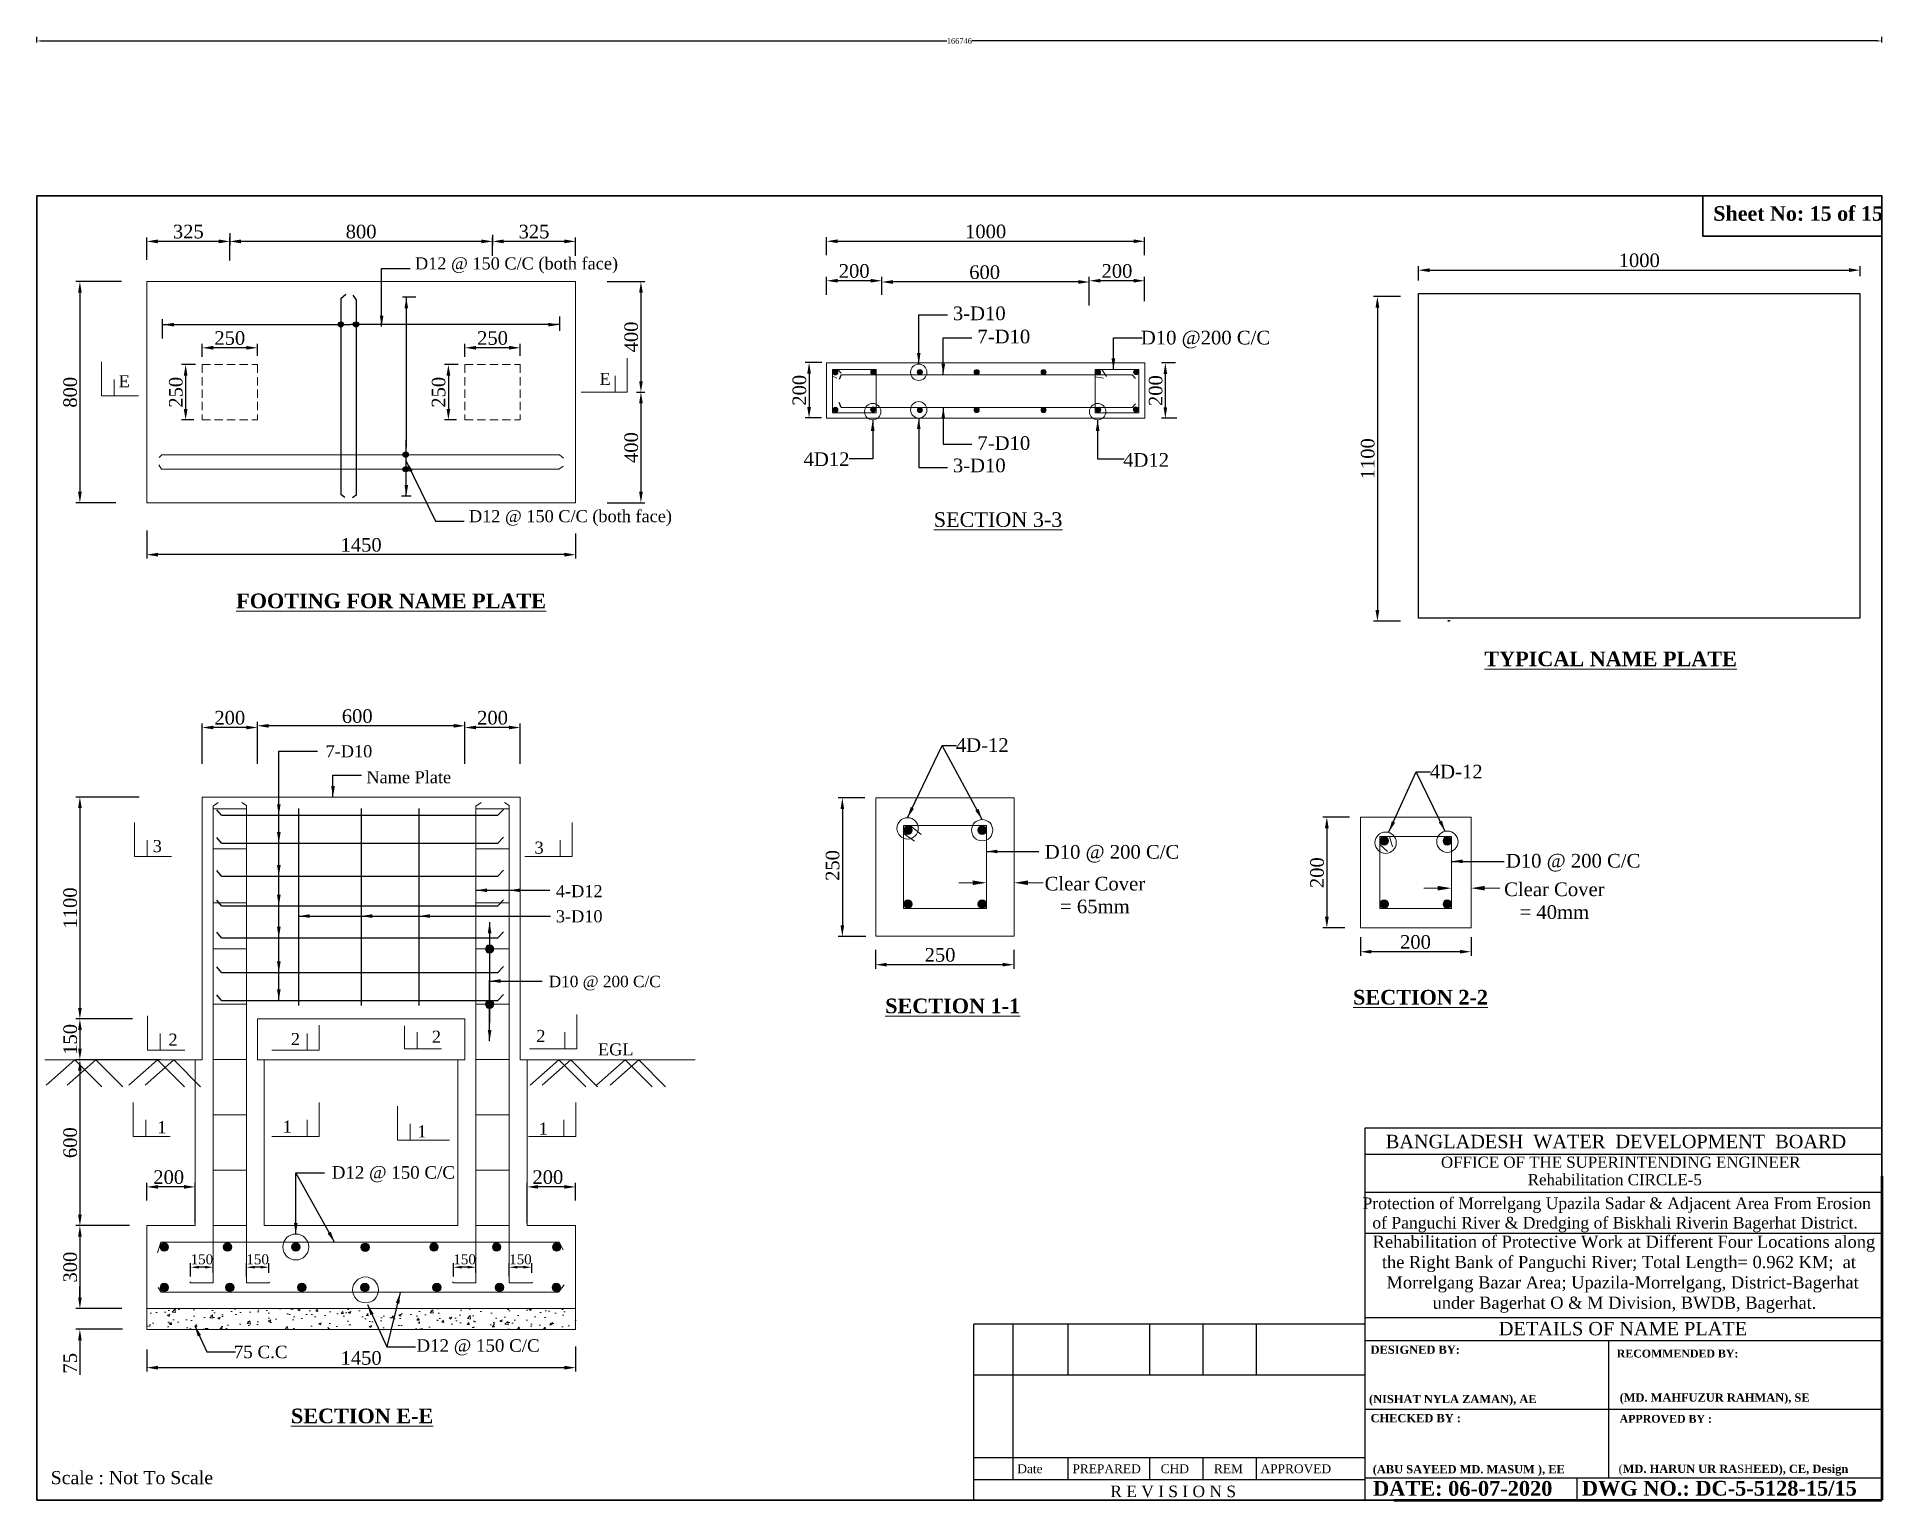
# Model space of a CAD drawing. Header units: metres. Extents: x -2434 to 11656, y -15288 to 8109.
# Drawn here: x 4392.9 to 4559.7, y -11728.7 to -11596.5 of the extents above; entities that cross this region are included whole.
import ezdxf
from ezdxf.enums import TextEntityAlignment as Align

# ---------------------------------------------------------------- set-up
doc = ezdxf.new("R2010")
doc.units = ezdxf.units.M
doc.linetypes.add('DASHED', pattern=[0.75, 0.5, -0.25])
doc.layers.add('Blocks', color=11, linetype='Continuous', lineweight=9)
doc.layers.add('LINE', color=7, linetype='Continuous')
doc.styles.add('Kazi_T_H', font='timesbd.ttf')
doc.styles.get("Standard").update_dxf_attribs({"font": 'times.ttf'})
doc.styles.add('TIMES', font='ARIALN.TTF')
doc.dimstyles.get("Standard").update_dxf_attribs({"dimtxt": 0.5, "dimasz": 0.4075, "dimexe": 0.364, "dimexo": 0.219, "dimgap": 0.09, "dimtad": 0, "dimdec": 0, "dimlfac": 1000, "dimzin": 0, "dimdsep": 46, "dimtxsty": 'Standard', "dimcen": 0.09, "dimadec": 0, "dimazin": 0, "dimtfac": 1, "dimtdec": 0, "dimtofl": 0, "dimtmove": 0, "dimatfit": 3, "dimfxl": 1, "dimtolj": 1, "dimtzin": 0, "dimarcsym": 0})
picture_1 = doc.add_image_def('image1.png', size_in_pixel=(359, 227))
picture_2 = doc.add_image_def('image2.png', size_in_pixel=(340, 250))
pattern_1 = [(50, (2457.757, -11190.0611), (2.2773084, -0.1992386), [0.238125, -2.619375]), (355, (2457.757, -11190.061), (-0.4405353, 2.388208), [0.1905, -2.0955]), (100.451, (2457.9468, -11190.0777), (1.8367813, 2.1889586), [0.202375, -2.226125]), (46.1842, (2457.757, -11189.426), (3.388488, -0.525529), [0.3571875, -3.9290625]), (96.6356, (2458.0394, -11189.47), (2.967553, 3.0928194), [0.3035625, -3.3391875]), (351.184, (2457.757, -11189.426), (2.9675576, 3.092814), [0.28575, -3.14325]), (21, (2458.0746, -11189.5849), (1.895186, -1.278319), [0.238125, -2.619375]), (326, (2458.0746, -11189.5849), (0.7725254, 2.3023496), [0.1905, -2.0955]), (71.4514, (2458.2325, -11189.6914), (2.6677061, 1.0240357), [0.202375, -2.226125]), (37.5, (2457.7571, -11190.0611), (0.03860754, 1.056938), [0, -2.0701, 0, -2.12725, 0, -2.1034375]), (7.5, (2457.7571, -11190.0611), (0.8352458, 1.2522572), [0, -1.21285, 0, -2.022475, 0, -0.8016875]), (327.5, (2457.04904, -11190.0611), (1.69488244, -0.0716093), [0, -0.79375, 0, -2.4765, 0, -3.286125]), (317.5, (2456.7315, -11190.0611), (1.8516148, 0.3178311), [0, -1.031875, 0, -1.64465, 0, -2.333625])]

msp = doc.modelspace()

# ---------------------------------------------------------------- texts
at = {"color": 7, "linetype": 'ByBlock', "lineweight": 30, "insert": (4544.420173, -11611.768003), "char_height": 1.3144403, "width": 70.27533172, "attachment_point": 1}
msp.add_mtext('{\\fTimes New Roman|b1|i0|c0|p18;Sheet No: 15 of 15}', dxfattribs=at)
at = {"layer": 'Blocks', "color": 0, "linetype": 'ByBlock', "lineweight": 13, "ltscale": 0.5, "char_height": 1.09305, "attachment_point": 1, "style": 'TIMES'}
for s, insert, width in [('{\\fTimes New Roman|b0|i0|c0|p18;D12 @ 150 C/C (both face)}', (4427.07346, -11616.39536), 24.12611451), ('{\\fTimes New Roman|b0|i0|c0|p18;D12 @ 150 C/C (both face)}', (4427.07346, -11616.39536), 24.12611451), ('{\\fTimes New Roman|b0|i0|c0|p18;E}', (4400.288742, -11627.043714), 2.32546388), ('{\\fTimes New Roman|b0|i0|c0|p18;E}', (4400.288742, -11627.043714), 2.32546388), ('{\\fTimes New Roman|b0|i0|c0|p18;E}', (4443.751481, -11626.837815), 2.32546388), ('{\\fTimes New Roman|b0|i0|c0|p18;E}', (4443.751481, -11626.837815), 2.32546388), ('{\\fTimes New Roman|b0|i0|c0|p18;D12 @ 150 C/C (both face)}', (4431.948285, -11639.245117), 24.12611451), ('{\\fTimes New Roman|b0|i0|c0|p18;D12 @ 150 C/C (both face)}', (4431.948285, -11639.245117), 24.12611451), ('{\\fTimes New Roman|b0|i0|c0|p18;7-D10}', (4418.988044, -11660.499388), 2.32546388), ('{\\fTimes New Roman|b0|i0|c0|p18;7-D10}', (4418.988044, -11660.499388), 2.32546388), ('{\\fTimes New Roman|b0|i0|c0|p18;Name Plate}', (4422.678127, -11662.845369), 11.89091424), ('{\\fTimes New Roman|b0|i0|c0|p18;Name Plate}', (4422.678127, -11662.845369), 11.89091424), ('{\\fTimes New Roman|b0|i0|c0|p18;3}', (4403.366101, -11669.069543), 2.32546388), ('{\\fTimes New Roman|b0|i0|c0|p18;3}', (4403.366101, -11669.069543), 2.32546388), ('{\\fTimes New Roman|b0|i0|c0|p18;3}', (4437.876605, -11669.210991), 2.32546388), ('{\\fTimes New Roman|b0|i0|c0|p18;3}', (4437.876605, -11669.210991), 2.32546388), ('{\\fTimes New Roman|b0|i0|c0|p18;4-D12}', (4439.804844, -11673.142432), 2.32546388), ('{\\fTimes New Roman|b0|i0|c0|p18;4-D12}', (4439.804844, -11673.142432), 2.32546388), ('{\\fTimes New Roman|b0|i0|c0|p18;3-D10}', (4439.804844, -11675.419163), 2.32546388), ('{\\fTimes New Roman|b0|i0|c0|p18;3-D10}', (4439.804844, -11675.419163), 2.32546388), ('{\\fTimes New Roman|b0|i0|c0|p18;2}', (4438.039122, -11686.236431), 2.32546388), ('{\\fTimes New Roman|b0|i0|c0|p18;2}', (4438.039122, -11686.236431), 2.32546388), ('{\\fTimes New Roman|b0|i0|c0|p18;2}', (4404.786294, -11686.566056), 2.32546388), ('{\\fTimes New Roman|b0|i0|c0|p18;2}', (4404.786294, -11686.566056), 2.32546388), ('{\\fTimes New Roman|b0|i0|c0|p18;2}', (4415.852119, -11686.518953), 2.32546388), ('{\\fTimes New Roman|b0|i0|c0|p18;2}', (4415.852119, -11686.518953), 2.32546388), ('{\\fTimes New Roman|b0|i0|c0|p18;2}', (4428.596818, -11686.304915), 2.32546388), ('{\\fTimes New Roman|b0|i0|c0|p18;2}', (4428.596818, -11686.304915), 2.32546388), ('{\\fTimes New Roman|b0|i0|c0|p18;EGL}', (4443.609727, -11687.445605), 2.32546388), ('{\\fTimes New Roman|b0|i0|c0|p18;EGL}', (4443.609727, -11687.445605), 2.32546388), ('{\\fTimes New Roman|b0|i0|c0|p18;1}', (4403.78436, -11694.479959), 2.32546388), ('{\\fTimes New Roman|b0|i0|c0|p18;1}', (4403.78436, -11694.479959), 2.32546388), ('{\\fTimes New Roman|b0|i0|c0|p18;1}', (4415.115846, -11694.430719), 2.32546388), ('{\\fTimes New Roman|b0|i0|c0|p18;1}', (4415.115846, -11694.430719), 2.32546388), ('{\\fTimes New Roman|b0|i0|c0|p18;1}', (4438.255228, -11694.609609), 2.32546388), ('{\\fTimes New Roman|b0|i0|c0|p18;1}', (4438.255228, -11694.609609), 2.32546388), ('{\\fTimes New Roman|b0|i0|c0|p18;1}', (4427.288149, -11694.864111), 2.32546388), ('{\\fTimes New Roman|b0|i0|c0|p18;1}', (4427.288149, -11694.864111), 2.32546388)]:
    msp.add_mtext(s, dxfattribs=dict(at, insert=insert, width=width))
at = {"layer": 'Blocks', "color": 0, "linetype": 'ByBlock', "lineweight": 13, "ltscale": 0.5}
for s, insert, char_height, width, attachment_point in [('3-D10', (4478.073137, -11622.090243), 1.2370505, 51.40917127, 8), ('3-D10', (4478.073137, -11622.090243), 1.2370505, 51.40917127, 8), ('7-D10', (4480.29146, -11624.184627), 1.2370505, 51.40917127, 8), ('7-D10', (4480.29146, -11624.184627), 1.2370505, 51.40917127, 8), ('D10 @200 C/C', (4498.52232, -11624.62611), 1.23705055, 51.40917127, 8), ('D10 @200 C/C', (4498.52232, -11624.62611), 1.23705055, 51.40917127, 8), ('7-D10', (4480.29146, -11633.820105), 1.2370505, 51.40917127, 8), ('7-D10', (4480.29146, -11633.820105), 1.2370505, 51.40917127, 8), ('4D12', (4464.266186, -11635.261181), 1.2370505, 51.40917127, 8), ('4D12', (4464.266186, -11635.261181), 1.2370505, 51.40917127, 8), ('3-D10', (4478.073137, -11635.840051), 1.2370505, 51.40917127, 8), ('3-D10', (4478.073137, -11635.840051), 1.2370505, 51.40917127, 8), ('4D12', (4493.151508, -11635.329464), 1.2370505, 51.40917127, 8), ('4D12', (4493.151508, -11635.329464), 1.2370505, 51.40917127, 8), ('{\\L\\C7;SECTION 3-3}', (4473.953862, -11639.436476), 1.32685953, 55.69635843, 1), ('{\\L\\C7;SECTION 3-3}', (4473.953862, -11639.436476), 1.32685953, 55.69635843, 1), ('{\\fTimes New Roman|b1|i0|c0|p18;\\L\\C7;FOOTING FOR NAME PLATE\\fTimes New Roman|b0|i0|c0|p18; }', (4410.91073, -11646.786847), 1.32685953, 55.69635843, 1), ('{\\fTimes New Roman|b1|i0|c0|p18;\\L\\C7;FOOTING FOR NAME PLATE\\fTimes New Roman|b0|i0|c0|p18; }', (4410.91073, -11646.786847), 1.32685953, 55.69635843, 1), ('{\\fTimes New Roman|b1|i0|c0|p18;\\L\\C7;FOOTING FOR NAME PLATE\\fTimes New Roman|b0|i0|c0|p18; }', (4410.91073, -11646.786847), 1.32685953, 55.69635843, 1), ('{\\fTimes New Roman|b1|i0|c0|p18;\\L\\C7;FOOTING FOR NAME PLATE\\fTimes New Roman|b0|i0|c0|p18; }', (4410.91073, -11646.786847), 1.32685953, 55.69635843, 1), ('{\\fTimes New Roman|b1|i0|c0|p18;\\LTYPICAL NAME PLATE}', (4523.725807, -11652.028969), 1.32685953, 55.69635843, 1), ('{\\fTimes New Roman|b1|i0|c0|p18;\\LTYPICAL NAME PLATE}', (4523.725807, -11652.028969), 1.32685953, 55.69635843, 1), ('{\\fTimes New Roman|b0|i0|c0|p18;4D-12}', (4478.341833, -11661.106422), 1.23705055, 51.40917127, 8), ('{\\fTimes New Roman|b0|i0|c0|p18;4D-12}', (4478.341833, -11661.106422), 1.23705055, 51.40917127, 8), ('{\\fTimes New Roman|b0|i0|c0|p18;4D-12}', (4521.18133, -11663.507633), 1.23705055, 51.40917127, 8), ('{\\fTimes New Roman|b0|i0|c0|p18;4D-12}', (4521.18133, -11663.507633), 1.23705055, 51.40917127, 8), ('D10 @ 200 C/C', (4490.073808, -11671.115119), 1.23705055, 51.40917127, 8), ('D10 @ 200 C/C', (4490.073808, -11671.115119), 1.23705055, 51.40917127, 8), ('D10 @ 200 C/C', (4531.749702, -11671.921696), 1.23705055, 51.40917127, 8), ('D10 @ 200 C/C', (4531.749702, -11671.921696), 1.23705055, 51.40917127, 8), ('Clear Cover\\P= 65mm', (4488.523585, -11675.71219), 1.23705055, 51.40917127, 8), ('Clear Cover\\P= 65mm', (4488.523585, -11675.71219), 1.23705055, 51.40917127, 8), ('Clear Cover\\P= 40mm', (4530.053523, -11676.2214), 1.23705055, 51.40917127, 8), ('Clear Cover\\P= 40mm', (4530.053523, -11676.2214), 1.23705055, 51.40917127, 8), ('D10 @ 200 C/C', (4444.222497, -11682.670665), 1.03087546, 42.84097606, 8), ('D10 @ 200 C/C', (4444.222497, -11682.670665), 1.03087546, 42.84097606, 8), ('{\\fTimes New Roman|b1|i0|c0|p18;\\L\\C7;SECTION 2-2}', (4511.858579, -11682.617586), 1.32685953, 55.69635843, 1), ('{\\fTimes New Roman|b1|i0|c0|p18;\\L\\C7;SECTION 2-2}', (4511.858579, -11682.617586), 1.32685953, 55.69635843, 1), ('{\\fTimes New Roman|b1|i0|c0|p18;\\L\\C7;SECTION 1-1}', (4469.570435, -11683.4019), 1.32685953, 55.69635843, 1), ('{\\fTimes New Roman|b1|i0|c0|p18;\\L\\C7;SECTION 1-1}', (4469.570435, -11683.4019), 1.32685953, 55.69635843, 1), ('D12 @ 150 C/C', (4425.114427, -11700.013857), 1.133963, 47.12507366, 8), ('D12 @ 150 C/C', (4425.114427, -11700.013857), 1.133963, 47.12507366, 8), ('D12 @ 150 C/C', (4432.769624, -11715.663603), 1.133963, 47.12507366, 8), ('D12 @ 150 C/C', (4432.769624, -11715.663603), 1.133963, 47.12507366, 8), ('{\\fTimes New Roman|b0|i0|c0|p18;75 C.C}', (4413.121534, -11715.937089), 1.133963, 47.12507366, 8), ('{\\fTimes New Roman|b0|i0|c0|p18;75 C.C}', (4413.121534, -11715.937089), 1.133963, 47.12507366, 8), ('{\\fTimes New Roman|b1|i0|c0|p18;\\L\\C7;SECTION E-E}', (4415.858491, -11720.470513), 1.32685953, 55.69635843, 1), ('{\\fTimes New Roman|b1|i0|c0|p18;\\L\\C7;SECTION E-E}', (4415.858491, -11720.470513), 1.32685953, 55.69635843, 1), ('{\\fTimes New Roman|b0|i0|c0|p18;Scale : Not To Scale}', (4401.483291, -11727.327088), 1.18205977, 87.50339397, 8), ('{\\fTimes New Roman|b0|i0|c0|p18;Scale : Not To Scale}', (4401.483291, -11727.327088), 1.18205977, 87.50339397, 8)]:
    msp.add_mtext(s, dxfattribs=dict(at, insert=insert, char_height=char_height, width=width, attachment_point=attachment_point))
at = {"layer": 'LINE', "color": 0, "linetype": 'ByBlock', "lineweight": -3, "ltscale": 0.5}
for s, height, p in [('BANGLADESH  WATER  DEVELOPMENT  BOARD', 1.21237071, (4535.624565, -11696.929463)), ('OFFICE OF THE SUPERINTENDING ENGINEER', 1.01119536, (4536.050789, -11698.697758)), ('Rehabilitation CIRCLE-5', 1.01119536, (4535.518461, -11700.279313)), ('DETAILS OF NAME PLATE ', 1.21343443, (4536.484924, -11713.846767)), ('R E V I S I O N S', 1.04145452, (4495.598534, -11728.472169))]:
    msp.add_text(s, height=height, dxfattribs=at).set_placement(p, align=Align.CENTER)
at = {"layer": 'LINE', "color": 0, "linetype": 'ByBlock', "lineweight": -3, "ltscale": 0.5, "style": 'Kazi_T_H'}
for s, height, p in [('DESIGNED BY:', 0.74287248, (4513.441596, -11715.51653)), ('(NISHAT NYLA ZAMAN), AE', 0.74287248, (4513.299628, -11719.974334)), ('(MD. MAHFUZUR RAHMAN), SE ', 0.74287248, (4535.954937, -11719.842058)), ('CHECKED BY :', 0.74287248, (4513.441596, -11721.707134)), ('(ABU SAYEED MD. MASUM ), EE', 0.74287248, (4513.637726, -11726.319986)), ('DATE: 06-07-2020', 1.33717047, (4513.663918, -11728.352607)), ('DWG NO.: DC-5-5128-15/15', 1.33717047, (4532.537224, -11728.339111))]:
    msp.add_text(s, height=height, dxfattribs=at).set_placement(p)
at = {"layer": 'LINE', "lineweight": 50, "ltscale": 0.5, "style": 'Kazi_T_H'}
for s, p in [('RECOMMENDED BY:', (4535.693092, -11715.848817)), ('APPROVED BY :', (4535.953619, -11721.747299))]:
    msp.add_text(s, height=0.71009883, dxfattribs=at).set_placement(p)
at = {"layer": 'LINE', "color": 0, "linetype": 'ByBlock', "lineweight": -3, "ltscale": 0.5}
for s, p in [('Date', (4481.511162, -11726.309721)), ('PREPARED', (4486.492876, -11726.309721)), ('CHD', (4494.475058, -11726.309721)), ('REM', (4499.284096, -11726.309721)), ('APPROVED', (4503.492867, -11726.309721))]:
    msp.add_text(s, height=0.8003551, dxfattribs=at).set_placement(p)
at = {"layer": 'LINE', "color": 0, "linetype": 'ByBlock', "lineweight": 40, "ltscale": 0.5}
for s, insert, char_height, width, attachment_point in [('{\\fTimes New Roman|b1|i0|c0|p18; \\fTimes New Roman|b0|i0|c0|p18;\\H1.333x;Protection of Morrelgang Upazila Sadar & Adjacent Area From Erosion of Panguchi River & Dredging of Biskhali Riverin Bagerhat District.}', (4535.541016, -11701.383092), 0.78947585, 46.44407862, 2), ('    Rehabilitation of Protective Work at Different Four Locations along   \\P      the Right Bank of Panguchi River; Total Length= 0.962 KM;  at  \\P       Morrelgang Bazar Area; Upazila-Morrelgang, District-Bagerhat    \\P                 under Bagerhat O & M Division, BWDB, Bagerhat.', (4511.96708, -11704.830855), 1.10270462, 46.23967682, 1)]:
    msp.add_mtext(s, dxfattribs=dict(at, insert=insert, char_height=char_height, width=width, attachment_point=attachment_point))
at = {"layer": 'LINE', "color": 0, "linetype": 'ByBlock', "lineweight": -3, "ltscale": 0.5, "insert": (4546.239328, -11725.539013), "char_height": 0.742872482, "width": 23.14337427, "attachment_point": 2, "style": 'Kazi_T_H'}
msp.add_mtext('{\\fTimes New Roman|b0|i0|c0|p18;\\C7;(\\fTimes New Roman|b1|i0|c0|p18;MD. HARUN UR RA\\fTimes New Roman|b0|i0|c0|p18;SH}EED), CE, Design', dxfattribs=at)

# ---------------------------------------------------------------- blocks, each defined once
blk = doc.blocks.new('*D133')
at = {"layer": 'Blocks', "color": 0, "linetype": 'ByBlock', "lineweight": -2, "ltscale": 0.5}
for p, q in [((4401.27, -11703.93), (4396.42, -11703.93)), ((4396.78, -11704.93), (4396.78, -11710.43)), ((4400.58, -11711.43), (4396.42, -11711.43))]:
    blk.add_line(p, q, dxfattribs=at)
at = {"layer": 'Blocks', "color": 0, "linetype": 'ByBlock', "lineweight": -3, "ltscale": 0.5}
for points in [[(4396.62, -11704.93), (4396.95, -11704.93), (4396.78, -11703.93)], [(4396.62, -11710.43), (4396.95, -11710.43), (4396.78, -11711.43)]]:
    blk.add_solid(points, dxfattribs=at)
at = {"layer": 'Defpoints', "color": 0, "linetype": 'ByBlock', "lineweight": -3, "ltscale": 0.5}
for p in [(4401.49, -11703.93), (4396.78, -11711.43), (4400.8, -11711.43)]:
    blk.add_point(p, dxfattribs=at)
at = {"layer": 'Blocks', "color": 0, "linetype": 'ByBlock', "lineweight": 13, "ltscale": 0.5, "insert": (4395.91, -11707.68), "char_height": 1.23, "attachment_point": 5, "rotation": 90}
blk.add_mtext('\\A1;{\\fTimes New Roman|b0|i0|c0|p18;300}', dxfattribs=at)
blk = doc.blocks.new('*D134')
at = {"layer": 'Blocks', "color": 0, "linetype": 'ByBlock', "lineweight": -2, "ltscale": 0.5}
for p, q in [((4404.06, -11688.93), (4396.42, -11688.93)), ((4396.78, -11689.93), (4396.78, -11702.93)), ((4401.27, -11703.93), (4396.42, -11703.93))]:
    blk.add_line(p, q, dxfattribs=at)
at = {"layer": 'Blocks', "color": 0, "linetype": 'ByBlock', "lineweight": -3, "ltscale": 0.5}
for points in [[(4396.62, -11689.93), (4396.95, -11689.93), (4396.78, -11688.93)], [(4396.62, -11702.93), (4396.95, -11702.93), (4396.78, -11703.93)]]:
    blk.add_solid(points, dxfattribs=at)
at = {"layer": 'Defpoints', "color": 0, "linetype": 'ByBlock', "lineweight": -3, "ltscale": 0.5}
for p in [(4404.28, -11688.93), (4396.78, -11703.93), (4401.49, -11703.93)]:
    blk.add_point(p, dxfattribs=at)
at = {"layer": 'Blocks', "color": 0, "linetype": 'ByBlock', "lineweight": 13, "ltscale": 0.5, "insert": (4395.91, -11696.43), "char_height": 1.23, "attachment_point": 5, "rotation": 90}
blk.add_mtext('\\A1;{\\fTimes New Roman|b0|i0|c0|p18;600}', dxfattribs=at)
blk = doc.blocks.new('*D135')
at = {"layer": 'Blocks', "color": 0, "linetype": 'ByBlock', "lineweight": -2, "ltscale": 0.5}
for p, q in [((4401.55, -11685.24), (4396.42, -11685.24)), ((4396.78, -11686.24), (4396.78, -11687.93)), ((4404.06, -11688.93), (4396.42, -11688.93))]:
    blk.add_line(p, q, dxfattribs=at)
at = {"layer": 'Blocks', "color": 0, "linetype": 'ByBlock', "lineweight": -3, "ltscale": 0.5}
for points in [[(4396.62, -11686.24), (4396.95, -11686.24), (4396.78, -11685.24)], [(4396.62, -11687.93), (4396.95, -11687.93), (4396.78, -11688.93)]]:
    blk.add_solid(points, dxfattribs=at)
at = {"layer": 'Defpoints', "color": 0, "linetype": 'ByBlock', "lineweight": -3, "ltscale": 0.5}
for p in [(4401.76, -11685.24), (4396.78, -11688.93), (4404.28, -11688.93)]:
    blk.add_point(p, dxfattribs=at)
at = {"layer": 'Blocks', "color": 0, "linetype": 'ByBlock', "lineweight": 13, "ltscale": 0.5, "insert": (4395.91, -11687.09), "char_height": 1.23, "attachment_point": 5, "rotation": 90}
blk.add_mtext('\\A1;150', dxfattribs=at)
blk = doc.blocks.new('*D136')
at = {"layer": 'Blocks', "color": 0, "linetype": 'ByBlock', "lineweight": -2, "ltscale": 0.5}
for p, q in [((4402.15, -11665.18), (4396.42, -11665.18)), ((4396.78, -11666.18), (4396.78, -11684.24)), ((4401.55, -11685.24), (4396.42, -11685.24))]:
    blk.add_line(p, q, dxfattribs=at)
at = {"layer": 'Blocks', "color": 0, "linetype": 'ByBlock', "lineweight": -3, "ltscale": 0.5}
for points in [[(4396.62, -11666.18), (4396.95, -11666.18), (4396.78, -11665.18)], [(4396.62, -11684.24), (4396.95, -11684.24), (4396.78, -11685.24)]]:
    blk.add_solid(points, dxfattribs=at)
at = {"layer": 'Defpoints', "color": 0, "linetype": 'ByBlock', "lineweight": -3, "ltscale": 0.5}
for p in [(4402.36, -11665.18), (4396.78, -11685.24), (4401.76, -11685.24)]:
    blk.add_point(p, dxfattribs=at)
at = {"layer": 'Blocks', "color": 0, "linetype": 'ByBlock', "lineweight": 13, "ltscale": 0.5, "insert": (4395.91, -11675.21), "char_height": 1.23, "attachment_point": 5, "rotation": 90}
blk.add_mtext('\\A1;1100', dxfattribs=at)
blk = doc.blocks.new('*D137')
at = {"layer": 'Blocks', "color": 0, "linetype": 'ByBlock', "lineweight": -2, "ltscale": 0.5}
for p, q in [((4396.78, -11710.43), (4396.78, -11709.43)), ((4400.02, -11711.43), (4396.42, -11711.43)), ((4400.64, -11713.3), (4396.42, -11713.3)), ((4396.78, -11714.3), (4396.78, -11717.43))]:
    blk.add_line(p, q, dxfattribs=at)
at = {"layer": 'Blocks', "color": 0, "linetype": 'ByBlock', "lineweight": -3, "ltscale": 0.5}
for points in [[(4396.62, -11710.43), (4396.95, -11710.43), (4396.78, -11711.43)], [(4396.62, -11714.3), (4396.95, -11714.3), (4396.78, -11713.3)]]:
    blk.add_solid(points, dxfattribs=at)
at = {"layer": 'Defpoints', "color": 0, "linetype": 'ByBlock', "lineweight": -3, "ltscale": 0.5}
for p in [(4400.24, -11711.43), (4396.78, -11713.3), (4400.86, -11713.3)]:
    blk.add_point(p, dxfattribs=at)
at = {"layer": 'Blocks', "color": 0, "linetype": 'ByBlock', "lineweight": 13, "ltscale": 0.5, "insert": (4395.91, -11716.37), "char_height": 1.23, "attachment_point": 5, "rotation": 90}
blk.add_mtext('\\A1;{\\fTimes New Roman|b0|i0|c0|p18;75}', dxfattribs=at)
blk = doc.blocks.new('*D138')
at = {"layer": 'Blocks', "color": 0, "linetype": 'ByBlock', "lineweight": -2, "ltscale": 0.5}
for p, q in [((4402.83, -11715.12), (4402.83, -11717.13)), ((4441.58, -11714.85), (4441.58, -11717.13)), ((4440.58, -11716.77), (4403.83, -11716.77))]:
    blk.add_line(p, q, dxfattribs=at)
at = {"layer": 'Blocks', "color": 0, "linetype": 'ByBlock', "lineweight": -3, "ltscale": 0.5}
for points in [[(4403.83, -11716.6), (4403.83, -11716.94), (4402.83, -11716.77)], [(4440.58, -11716.6), (4440.58, -11716.94), (4441.58, -11716.77)]]:
    blk.add_solid(points, dxfattribs=at)
at = {"layer": 'Defpoints', "color": 0, "linetype": 'ByBlock', "lineweight": -3, "ltscale": 0.5}
for p in [(4441.58, -11714.63), (4402.83, -11714.9), (4402.83, -11716.77)]:
    blk.add_point(p, dxfattribs=at)
at = {"layer": 'Blocks', "color": 0, "linetype": 'ByBlock', "lineweight": 13, "ltscale": 0.5, "insert": (4422.2, -11715.9), "char_height": 1.23, "attachment_point": 5}
blk.add_mtext('\\A1;1450', dxfattribs=at)
blk = doc.blocks.new('*D139')
at = {"layer": 'Blocks', "color": 0, "linetype": 'ByBlock', "lineweight": -2, "ltscale": 0.5}
for p, q in [((4402.83, -11701.67), (4402.83, -11700.06)), ((4406.2, -11700.43), (4403.83, -11700.43)), ((4407.2, -11703.71), (4407.2, -11700.06))]:
    blk.add_line(p, q, dxfattribs=at)
at = {"layer": 'Blocks', "color": 0, "linetype": 'ByBlock', "lineweight": -3, "ltscale": 0.5}
for points in [[(4403.83, -11700.26), (4403.83, -11700.59), (4402.83, -11700.43)], [(4406.2, -11700.26), (4406.2, -11700.59), (4407.2, -11700.43)]]:
    blk.add_solid(points, dxfattribs=at)
at = {"layer": 'Defpoints', "color": 0, "linetype": 'ByBlock', "lineweight": -3, "ltscale": 0.5}
for p in [(4402.83, -11700.43), (4402.83, -11701.89), (4407.2, -11703.93)]:
    blk.add_point(p, dxfattribs=at)
at = {"layer": 'Blocks', "color": 0, "linetype": 'ByBlock', "lineweight": 13, "ltscale": 0.5, "insert": (4404.81, -11699.55), "char_height": 1.23, "attachment_point": 5}
blk.add_mtext('\\A1;{\\fTimes New Roman|b0|i0|c0|p18;200}', dxfattribs=at)
blk = doc.blocks.new('*D140')
at = {"layer": 'Blocks', "color": 0, "linetype": 'ByBlock', "lineweight": -2, "ltscale": 0.5}
for p, q in [((4437.2, -11703.71), (4437.2, -11700.06)), ((4440.58, -11700.43), (4438.2, -11700.43)), ((4441.58, -11701.67), (4441.58, -11700.06))]:
    blk.add_line(p, q, dxfattribs=at)
at = {"layer": 'Blocks', "color": 0, "linetype": 'ByBlock', "lineweight": -3, "ltscale": 0.5}
for points in [[(4438.2, -11700.26), (4438.2, -11700.59), (4437.2, -11700.43)], [(4440.58, -11700.26), (4440.58, -11700.59), (4441.58, -11700.43)]]:
    blk.add_solid(points, dxfattribs=at)
at = {"layer": 'Defpoints', "color": 0, "linetype": 'ByBlock', "lineweight": -3, "ltscale": 0.5}
for p in [(4437.2, -11700.43), (4441.58, -11701.89), (4437.2, -11703.93)]:
    blk.add_point(p, dxfattribs=at)
at = {"layer": 'Blocks', "color": 0, "linetype": 'ByBlock', "lineweight": 13, "ltscale": 0.5, "insert": (4439.08, -11699.55), "char_height": 1.23, "attachment_point": 5}
blk.add_mtext('\\A1;{\\fTimes New Roman|b0|i0|c0|p18;200}', dxfattribs=at)
blk = doc.blocks.new('*D141')
at = {"layer": 'Blocks', "color": 0, "linetype": 'ByBlock', "lineweight": -2, "ltscale": 0.5}
for p, q in [((4407.83, -11662.18), (4407.83, -11658.53)), ((4411.83, -11658.9), (4408.83, -11658.9)), ((4412.83, -11662.18), (4412.83, -11658.53))]:
    blk.add_line(p, q, dxfattribs=at)
at = {"layer": 'Blocks', "color": 0, "linetype": 'ByBlock', "lineweight": -3, "ltscale": 0.5}
for points in [[(4408.83, -11658.73), (4408.83, -11659.06), (4407.83, -11658.9)], [(4411.83, -11658.73), (4411.83, -11659.06), (4412.83, -11658.9)]]:
    blk.add_solid(points, dxfattribs=at)
at = {"layer": 'Defpoints', "color": 0, "linetype": 'ByBlock', "lineweight": -3, "ltscale": 0.5}
for p in [(4407.83, -11658.9), (4407.83, -11662.4), (4412.83, -11662.4)]:
    blk.add_point(p, dxfattribs=at)
at = {"layer": 'Blocks', "color": 0, "linetype": 'ByBlock', "lineweight": 13, "ltscale": 0.5, "insert": (4410.33, -11658.02), "char_height": 1.23, "attachment_point": 5}
blk.add_mtext('\\A1;{\\fTimes New Roman|b0|i0|c0|p18;200}', dxfattribs=at)
blk = doc.blocks.new('*D142')
at = {"layer": 'Blocks', "color": 0, "linetype": 'ByBlock', "lineweight": -2, "ltscale": 0.5}
for p, q in [((4412.83, -11662.18), (4412.83, -11658.38)), ((4430.58, -11658.74), (4413.83, -11658.74)), ((4431.58, -11662.18), (4431.58, -11658.38))]:
    blk.add_line(p, q, dxfattribs=at)
at = {"layer": 'Blocks', "color": 0, "linetype": 'ByBlock', "lineweight": -3, "ltscale": 0.5}
for points in [[(4413.83, -11658.58), (4413.83, -11658.91), (4412.83, -11658.74)], [(4430.58, -11658.58), (4430.58, -11658.91), (4431.58, -11658.74)]]:
    blk.add_solid(points, dxfattribs=at)
at = {"layer": 'Defpoints', "color": 0, "linetype": 'ByBlock', "lineweight": -3, "ltscale": 0.5}
for p in [(4412.83, -11658.74), (4412.83, -11662.4), (4431.58, -11662.4)]:
    blk.add_point(p, dxfattribs=at)
at = {"layer": 'Blocks', "color": 0, "linetype": 'ByBlock', "lineweight": 13, "ltscale": 0.5, "insert": (4421.85, -11657.87), "char_height": 1.23, "attachment_point": 5}
blk.add_mtext('\\A1;600', dxfattribs=at)
blk = doc.blocks.new('*D143')
at = {"layer": 'Blocks', "color": 0, "linetype": 'ByBlock', "lineweight": -2, "ltscale": 0.5}
for p, q in [((4431.58, -11662.18), (4431.58, -11658.53)), ((4435.58, -11658.9), (4432.58, -11658.9)), ((4436.58, -11662.18), (4436.58, -11658.53))]:
    blk.add_line(p, q, dxfattribs=at)
at = {"layer": 'Blocks', "color": 0, "linetype": 'ByBlock', "lineweight": -3, "ltscale": 0.5}
for points in [[(4432.58, -11658.73), (4432.58, -11659.06), (4431.58, -11658.9)], [(4435.58, -11658.73), (4435.58, -11659.06), (4436.58, -11658.9)]]:
    blk.add_solid(points, dxfattribs=at)
at = {"layer": 'Defpoints', "color": 0, "linetype": 'ByBlock', "lineweight": -3, "ltscale": 0.5}
for p in [(4431.58, -11658.9), (4431.58, -11662.4), (4436.58, -11662.4)]:
    blk.add_point(p, dxfattribs=at)
at = {"layer": 'Blocks', "color": 0, "linetype": 'ByBlock', "lineweight": 13, "ltscale": 0.5, "insert": (4434.08, -11658.02), "char_height": 1.23, "attachment_point": 5}
blk.add_mtext('\\A1;{\\fTimes New Roman|b0|i0|c0|p18;200}', dxfattribs=at)
blk = doc.blocks.new('*D144')
at = {"layer": 'Blocks', "color": 0, "linetype": 'ByBlock', "lineweight": -2, "ltscale": 0.5}
for p, q in [((4464.27, -11619.79), (4464.27, -11618.14)), ((4468.27, -11618.51), (4465.27, -11618.51)), ((4469.27, -11619.78), (4469.27, -11618.14))]:
    blk.add_line(p, q, dxfattribs=at)
at = {"layer": 'Blocks', "color": 0, "linetype": 'ByBlock', "lineweight": -3, "ltscale": 0.5}
for points in [[(4465.27, -11618.34), (4465.27, -11618.67), (4464.27, -11618.51)], [(4468.27, -11618.34), (4468.27, -11618.67), (4469.27, -11618.51)]]:
    blk.add_solid(points, dxfattribs=at)
at = {"layer": 'Defpoints', "color": 0, "linetype": 'ByBlock', "lineweight": -3, "ltscale": 0.5}
for p in [(4464.27, -11618.51), (4464.27, -11620.01), (4469.27, -11620)]:
    blk.add_point(p, dxfattribs=at)
at = {"layer": 'Blocks', "color": 0, "linetype": 'ByBlock', "lineweight": 13, "ltscale": 0.5, "insert": (4466.77, -11617.63), "char_height": 1.23, "attachment_point": 5}
blk.add_mtext('\\A1;{\\fTimes New Roman|b0|i0|c0|p18;200}', dxfattribs=at)
blk = doc.blocks.new('*D145')
at = {"layer": 'Blocks', "color": 0, "linetype": 'ByBlock', "lineweight": -2, "ltscale": 0.5}
for p, q in [((4463.83, -11625.91), (4462.33, -11625.91)), ((4462.69, -11626.91), (4462.69, -11629.91)), ((4463.81, -11630.91), (4462.33, -11630.91))]:
    blk.add_line(p, q, dxfattribs=at)
at = {"layer": 'Blocks', "color": 0, "linetype": 'ByBlock', "lineweight": -3, "ltscale": 0.5}
for points in [[(4462.52, -11626.91), (4462.86, -11626.91), (4462.69, -11625.91)], [(4462.52, -11629.91), (4462.86, -11629.91), (4462.69, -11630.91)]]:
    blk.add_solid(points, dxfattribs=at)
at = {"layer": 'Defpoints', "color": 0, "linetype": 'ByBlock', "lineweight": -3, "ltscale": 0.5}
for p in [(4464.05, -11625.91), (4462.69, -11630.91), (4464.03, -11630.91)]:
    blk.add_point(p, dxfattribs=at)
at = {"layer": 'Blocks', "color": 0, "linetype": 'ByBlock', "lineweight": 13, "ltscale": 0.5, "insert": (4461.82, -11628.41), "char_height": 1.23, "attachment_point": 5, "rotation": 90}
blk.add_mtext('\\A1;{\\fTimes New Roman|b0|i0|c0|p18;200}', dxfattribs=at)
blk = doc.blocks.new('*D146')
at = {"layer": 'Blocks', "color": 0, "linetype": 'ByBlock', "lineweight": -2, "ltscale": 0.5}
for p, q in [((4488.02, -11620.74), (4488.02, -11618.14)), ((4492.02, -11618.51), (4489.02, -11618.51)), ((4493.02, -11620.35), (4493.02, -11618.14))]:
    blk.add_line(p, q, dxfattribs=at)
at = {"layer": 'Blocks', "color": 0, "linetype": 'ByBlock', "lineweight": -3, "ltscale": 0.5}
for points in [[(4489.02, -11618.34), (4489.02, -11618.67), (4488.02, -11618.51)], [(4492.02, -11618.34), (4492.02, -11618.67), (4493.02, -11618.51)]]:
    blk.add_solid(points, dxfattribs=at)
at = {"layer": 'Defpoints', "color": 0, "linetype": 'ByBlock', "lineweight": -3, "ltscale": 0.5}
for p in [(4488.02, -11618.51), (4488.02, -11620.96), (4493.02, -11620.57)]:
    blk.add_point(p, dxfattribs=at)
at = {"layer": 'Blocks', "color": 0, "linetype": 'ByBlock', "lineweight": 13, "ltscale": 0.5, "insert": (4490.52, -11617.63), "char_height": 1.23, "attachment_point": 5}
blk.add_mtext('\\A1;{\\fTimes New Roman|b0|i0|c0|p18;200}', dxfattribs=at)
blk = doc.blocks.new('*D147')
at = {"layer": 'Blocks', "color": 0, "linetype": 'ByBlock', "lineweight": -2, "ltscale": 0.5}
for p, q in [((4495.82, -11625.94), (4494.53, -11625.94)), ((4494.89, -11626.94), (4494.89, -11629.94)), ((4495.93, -11630.94), (4494.53, -11630.94))]:
    blk.add_line(p, q, dxfattribs=at)
at = {"layer": 'Blocks', "color": 0, "linetype": 'ByBlock', "lineweight": -3, "ltscale": 0.5}
for points in [[(4494.73, -11626.94), (4495.06, -11626.94), (4494.89, -11625.94)], [(4494.73, -11629.94), (4495.06, -11629.94), (4494.89, -11630.94)]]:
    blk.add_solid(points, dxfattribs=at)
at = {"layer": 'Defpoints', "color": 0, "linetype": 'ByBlock', "lineweight": -3, "ltscale": 0.5}
for p in [(4496.04, -11625.94), (4494.89, -11630.94), (4496.15, -11630.94)]:
    blk.add_point(p, dxfattribs=at)
at = {"layer": 'Blocks', "color": 0, "linetype": 'ByBlock', "lineweight": 13, "ltscale": 0.5, "insert": (4494.02, -11628.44), "char_height": 1.23, "attachment_point": 5, "rotation": 90}
blk.add_mtext('\\A1;{\\fTimes New Roman|b0|i0|c0|p18;200}', dxfattribs=at)
blk = doc.blocks.new('*D148')
at = {"layer": 'Blocks', "color": 0, "linetype": 'ByBlock', "lineweight": -2, "ltscale": 0.5}
for p, q in [((4469.27, -11619.78), (4469.27, -11618.25)), ((4487.02, -11618.62), (4470.27, -11618.62)), ((4488.02, -11620.52), (4488.02, -11618.25))]:
    blk.add_line(p, q, dxfattribs=at)
at = {"layer": 'Blocks', "color": 0, "linetype": 'ByBlock', "lineweight": -3, "ltscale": 0.5}
for points in [[(4470.27, -11618.45), (4470.27, -11618.79), (4469.27, -11618.62)], [(4487.02, -11618.45), (4487.02, -11618.79), (4488.02, -11618.62)]]:
    blk.add_solid(points, dxfattribs=at)
at = {"layer": 'Defpoints', "color": 0, "linetype": 'ByBlock', "lineweight": -3, "ltscale": 0.5}
for p in [(4469.27, -11618.62), (4469.27, -11620), (4488.02, -11620.74)]:
    blk.add_point(p, dxfattribs=at)
at = {"layer": 'Blocks', "color": 0, "linetype": 'ByBlock', "lineweight": 13, "ltscale": 0.5, "insert": (4478.56, -11617.74), "char_height": 1.23, "attachment_point": 5}
blk.add_mtext('\\A1;600', dxfattribs=at)
blk = doc.blocks.new('*D149')
at = {"layer": 'Blocks', "color": 0, "linetype": 'ByBlock', "lineweight": -2, "ltscale": 0.5}
for p, q in [((4516.15, -11619.93), (4513.7, -11619.93)), ((4514.06, -11620.93), (4514.06, -11648.28)), ((4516.15, -11649.28), (4513.7, -11649.28))]:
    blk.add_line(p, q, dxfattribs=at)
at = {"layer": 'Blocks', "color": 0, "linetype": 'ByBlock', "lineweight": -3, "ltscale": 0.5}
for points in [[(4513.89, -11620.93), (4514.23, -11620.93), (4514.06, -11619.93)], [(4513.89, -11648.28), (4514.23, -11648.28), (4514.06, -11649.28)]]:
    blk.add_solid(points, dxfattribs=at)
at = {"layer": 'Defpoints', "color": 0, "linetype": 'ByBlock', "lineweight": -3, "ltscale": 0.5}
for p in [(4516.37, -11619.93), (4514.06, -11649.28), (4516.37, -11649.28)]:
    blk.add_point(p, dxfattribs=at)
at = {"layer": 'Blocks', "color": 0, "linetype": 'ByBlock', "lineweight": 13, "ltscale": 0.5, "insert": (4513.19, -11634.6), "char_height": 1.23, "attachment_point": 5, "rotation": 90}
blk.add_mtext('\\A1;1100', dxfattribs=at)
blk = doc.blocks.new('*D150')
at = {"layer": 'Blocks', "color": 0, "linetype": 'ByBlock', "lineweight": -2, "ltscale": 0.5}
for p, q in [((4468.7, -11679), (4468.7, -11680.7)), ((4481.2, -11679), (4481.2, -11680.7)), ((4480.2, -11680.34), (4469.7, -11680.34))]:
    blk.add_line(p, q, dxfattribs=at)
at = {"layer": 'Blocks', "color": 0, "linetype": 'ByBlock', "lineweight": -3, "ltscale": 0.5}
for points in [[(4469.7, -11680.17), (4469.7, -11680.5), (4468.7, -11680.34)], [(4480.2, -11680.17), (4480.2, -11680.5), (4481.2, -11680.34)]]:
    blk.add_solid(points, dxfattribs=at)
at = {"layer": 'Defpoints', "color": 0, "linetype": 'ByBlock', "lineweight": -3, "ltscale": 0.5}
for p in [(4468.7, -11678.78), (4481.2, -11678.78), (4468.7, -11680.34)]:
    blk.add_point(p, dxfattribs=at)
at = {"layer": 'Blocks', "color": 0, "linetype": 'ByBlock', "lineweight": 13, "ltscale": 0.5, "insert": (4474.53, -11679.46), "char_height": 1.23, "attachment_point": 5}
blk.add_mtext('\\A1;{\\fTimes New Roman|b0|i0|c0|p18;250}', dxfattribs=at)
blk = doc.blocks.new('*D151')
at = {"layer": 'Blocks', "color": 0, "linetype": 'ByBlock', "lineweight": -2, "ltscale": 0.5}
for p, q in [((4467.74, -11665.26), (4465.33, -11665.26)), ((4465.7, -11666.26), (4465.7, -11676.78)), ((4467.81, -11677.78), (4465.33, -11677.78))]:
    blk.add_line(p, q, dxfattribs=at)
at = {"layer": 'Blocks', "color": 0, "linetype": 'ByBlock', "lineweight": -3, "ltscale": 0.5}
for points in [[(4465.53, -11666.26), (4465.86, -11666.26), (4465.7, -11665.26)], [(4465.53, -11676.78), (4465.86, -11676.78), (4465.7, -11677.78)]]:
    blk.add_solid(points, dxfattribs=at)
at = {"layer": 'Defpoints', "color": 0, "linetype": 'ByBlock', "lineweight": -3, "ltscale": 0.5}
for p in [(4467.96, -11665.26), (4465.7, -11677.78), (4468.03, -11677.78)]:
    blk.add_point(p, dxfattribs=at)
at = {"layer": 'Blocks', "color": 0, "linetype": 'ByBlock', "lineweight": 13, "ltscale": 0.5, "insert": (4464.82, -11671.37), "char_height": 1.23, "attachment_point": 5, "rotation": 90}
blk.add_mtext('\\A1;{\\fTimes New Roman|b0|i0|c0|p18;250}', dxfattribs=at)
blk = doc.blocks.new('*D152')
at = {"layer": 'Blocks', "color": 0, "linetype": 'ByBlock', "lineweight": -2, "ltscale": 0.5}
for p, q in [((4512.52, -11677.84), (4512.52, -11679.53)), ((4522.52, -11677.84), (4522.52, -11679.53)), ((4521.52, -11679.17), (4513.52, -11679.17))]:
    blk.add_line(p, q, dxfattribs=at)
at = {"layer": 'Blocks', "color": 0, "linetype": 'ByBlock', "lineweight": -3, "ltscale": 0.5}
for points in [[(4513.52, -11679), (4513.52, -11679.33), (4512.52, -11679.17)], [(4521.52, -11679), (4521.52, -11679.33), (4522.52, -11679.17)]]:
    blk.add_solid(points, dxfattribs=at)
at = {"layer": 'Defpoints', "color": 0, "linetype": 'ByBlock', "lineweight": -3, "ltscale": 0.5}
for p in [(4512.52, -11677.62), (4522.52, -11677.62), (4512.52, -11679.17)]:
    blk.add_point(p, dxfattribs=at)
at = {"layer": 'Blocks', "color": 0, "linetype": 'ByBlock', "lineweight": 13, "ltscale": 0.5, "insert": (4517.5, -11678.29), "char_height": 1.23, "attachment_point": 5}
blk.add_mtext('\\A1;{\\fTimes New Roman|b0|i0|c0|p18;200}', dxfattribs=at)
blk = doc.blocks.new('*D153')
at = {"layer": 'Blocks', "color": 0, "linetype": 'ByBlock', "lineweight": -2, "ltscale": 0.5}
for p, q in [((4511.53, -11667), (4509.12, -11667)), ((4509.49, -11668), (4509.49, -11676)), ((4511.12, -11677), (4509.12, -11677))]:
    blk.add_line(p, q, dxfattribs=at)
at = {"layer": 'Blocks', "color": 0, "linetype": 'ByBlock', "lineweight": -3, "ltscale": 0.5}
for points in [[(4509.32, -11668), (4509.66, -11668), (4509.49, -11667)], [(4509.32, -11676), (4509.66, -11676), (4509.49, -11677)]]:
    blk.add_solid(points, dxfattribs=at)
at = {"layer": 'Defpoints', "color": 0, "linetype": 'ByBlock', "lineweight": -3, "ltscale": 0.5}
for p in [(4511.75, -11667), (4509.49, -11677), (4511.34, -11677)]:
    blk.add_point(p, dxfattribs=at)
at = {"layer": 'Blocks', "color": 0, "linetype": 'ByBlock', "lineweight": 13, "ltscale": 0.5, "insert": (4508.61, -11672.02), "char_height": 1.23, "attachment_point": 5, "rotation": 90}
blk.add_mtext('\\A1;{\\fTimes New Roman|b0|i0|c0|p18;200}', dxfattribs=at)
blk = doc.blocks.new('*D154')
at = {"layer": 'Blocks', "color": 0, "linetype": 'ByBlock', "lineweight": -2, "ltscale": 0.5}
for p, q in [((4435.58, -11708.52), (4435.58, -11707.32)), ((4436.87, -11707.69), (4436.33, -11707.69)), ((4437.62, -11708.21), (4437.62, -11707.32))]:
    blk.add_line(p, q, dxfattribs=at)
at = {"layer": 'Blocks', "color": 0, "linetype": 'ByBlock', "lineweight": -3, "ltscale": 0.5}
for points in [[(4436.33, -11707.56), (4436.33, -11707.81), (4435.58, -11707.69)], [(4436.87, -11707.56), (4436.87, -11707.81), (4437.62, -11707.69)]]:
    blk.add_solid(points, dxfattribs=at)
at = {"layer": 'Defpoints', "color": 0, "linetype": 'ByBlock', "lineweight": -3, "ltscale": 0.5}
for p in [(4435.58, -11707.69), (4435.58, -11708.74), (4437.62, -11708.43)]:
    blk.add_point(p, dxfattribs=at)
at = {"layer": 'Blocks', "color": 0, "linetype": 'ByBlock', "lineweight": 13, "ltscale": 0.5, "insert": (4436.6, -11706.98), "char_height": 0.9, "attachment_point": 5}
blk.add_mtext('\\A1;150', dxfattribs=at)
blk = doc.blocks.new('*D155')
at = {"layer": 'Blocks', "color": 0, "linetype": 'ByBlock', "lineweight": -2, "ltscale": 0.5}
for p, q in [((4430.54, -11708.52), (4430.54, -11707.32)), ((4431.83, -11707.69), (4431.29, -11707.69)), ((4432.58, -11708.21), (4432.58, -11707.32))]:
    blk.add_line(p, q, dxfattribs=at)
at = {"layer": 'Blocks', "color": 0, "linetype": 'ByBlock', "lineweight": -3, "ltscale": 0.5}
for points in [[(4431.29, -11707.56), (4431.29, -11707.81), (4430.54, -11707.69)], [(4431.83, -11707.56), (4431.83, -11707.81), (4432.58, -11707.69)]]:
    blk.add_solid(points, dxfattribs=at)
at = {"layer": 'Defpoints', "color": 0, "linetype": 'ByBlock', "lineweight": -3, "ltscale": 0.5}
for p in [(4430.54, -11707.69), (4430.54, -11708.74), (4432.58, -11708.43)]:
    blk.add_point(p, dxfattribs=at)
at = {"layer": 'Blocks', "color": 0, "linetype": 'ByBlock', "lineweight": 13, "ltscale": 0.5, "insert": (4431.56, -11706.98), "char_height": 0.9, "attachment_point": 5}
blk.add_mtext('\\A1;150', dxfattribs=at)
blk = doc.blocks.new('*D156')
at = {"layer": 'Blocks', "color": 0, "linetype": 'ByBlock', "lineweight": -2, "ltscale": 0.5}
for p, q in [((4411.83, -11708.52), (4411.83, -11707.32)), ((4413.12, -11707.69), (4412.58, -11707.69)), ((4413.87, -11708.21), (4413.87, -11707.32))]:
    blk.add_line(p, q, dxfattribs=at)
at = {"layer": 'Blocks', "color": 0, "linetype": 'ByBlock', "lineweight": -3, "ltscale": 0.5}
for points in [[(4412.58, -11707.56), (4412.58, -11707.81), (4411.83, -11707.69)], [(4413.12, -11707.56), (4413.12, -11707.81), (4413.87, -11707.69)]]:
    blk.add_solid(points, dxfattribs=at)
at = {"layer": 'Defpoints', "color": 0, "linetype": 'ByBlock', "lineweight": -3, "ltscale": 0.5}
for p in [(4411.83, -11707.69), (4411.83, -11708.74), (4413.87, -11708.43)]:
    blk.add_point(p, dxfattribs=at)
at = {"layer": 'Blocks', "color": 0, "linetype": 'ByBlock', "lineweight": 13, "ltscale": 0.5, "insert": (4412.85, -11706.98), "char_height": 0.9, "attachment_point": 5}
blk.add_mtext('\\A1;150', dxfattribs=at)
blk = doc.blocks.new('*D157')
at = {"layer": 'Blocks', "color": 0, "linetype": 'ByBlock', "lineweight": -2, "ltscale": 0.5}
for p, q in [((4406.79, -11708.52), (4406.79, -11707.32)), ((4408.08, -11707.69), (4407.54, -11707.69)), ((4408.83, -11708.21), (4408.83, -11707.32))]:
    blk.add_line(p, q, dxfattribs=at)
at = {"layer": 'Blocks', "color": 0, "linetype": 'ByBlock', "lineweight": -3, "ltscale": 0.5}
for points in [[(4407.54, -11707.56), (4407.54, -11707.81), (4406.79, -11707.69)], [(4408.08, -11707.56), (4408.08, -11707.81), (4408.83, -11707.69)]]:
    blk.add_solid(points, dxfattribs=at)
at = {"layer": 'Defpoints', "color": 0, "linetype": 'ByBlock', "lineweight": -3, "ltscale": 0.5}
for p in [(4406.79, -11707.69), (4406.79, -11708.74), (4408.83, -11708.43)]:
    blk.add_point(p, dxfattribs=at)
at = {"layer": 'Blocks', "color": 0, "linetype": 'ByBlock', "lineweight": 13, "ltscale": 0.5, "insert": (4407.81, -11706.98), "char_height": 0.9, "attachment_point": 5}
blk.add_mtext('\\A1;150', dxfattribs=at)
blk = doc.blocks.new('*D158')
at = {"color": 0, "lineweight": -2, "ltscale": 0.5}
for p, q in [((4392.9, -11596.98), (4392.9, -11596.46)), ((4393.3, -11596.83), (4475.13, -11596.83)), ((4559.24, -11596.83), (4477.41, -11596.83)), ((4559.64, -11596.98), (4559.64, -11596.46))]:
    blk.add_line(p, q, dxfattribs=at)
at = {"color": 0, "linetype": 'Continuous', "lineweight": -3, "ltscale": 0.5}
for points in [[(4393.3, -11596.76), (4393.3, -11596.89), (4392.9, -11596.83)], [(4559.24, -11596.76), (4559.24, -11596.89), (4559.64, -11596.83)]]:
    blk.add_solid(points, dxfattribs=at)
at = {"layer": 'Defpoints', "color": 0, "linetype": 'Continuous', "lineweight": -3, "ltscale": 0.5}
for p in [(4559.64, -11596.83), (4392.9, -11610.83), (4559.64, -11610.83)]:
    blk.add_point(p, dxfattribs=at)
at = {"color": 0, "linetype": 'Continuous', "lineweight": -3, "ltscale": 0.5, "insert": (4476.27, -11596.83), "char_height": 0.5, "attachment_point": 5}
blk.add_mtext('\\A1;166746', dxfattribs=at)
blk = doc.blocks.new('*D159')
at = {"layer": 'Blocks', "color": 0, "linetype": 'ByBlock', "lineweight": -2, "ltscale": 0.5}
for p, q in [((4402.83, -11641.09), (4402.83, -11643.63)), ((4441.58, -11641.35), (4441.58, -11643.63)), ((4440.58, -11643.27), (4403.83, -11643.27))]:
    blk.add_line(p, q, dxfattribs=at)
at = {"layer": 'Blocks', "color": 0, "linetype": 'ByBlock', "lineweight": -3, "ltscale": 0.5}
for points in [[(4403.83, -11643.1), (4403.83, -11643.44), (4402.83, -11643.27)], [(4440.58, -11643.1), (4440.58, -11643.44), (4441.58, -11643.27)]]:
    blk.add_solid(points, dxfattribs=at)
at = {"layer": 'Defpoints', "color": 0, "linetype": 'ByBlock', "lineweight": -3, "ltscale": 0.5}
for p in [(4402.83, -11640.87), (4441.58, -11641.13), (4402.83, -11643.27)]:
    blk.add_point(p, dxfattribs=at)
at = {"layer": 'Blocks', "color": 0, "linetype": 'ByBlock', "lineweight": 13, "ltscale": 0.5, "insert": (4422.2, -11642.39), "char_height": 1.23, "attachment_point": 5}
blk.add_mtext('\\A1;1450', dxfattribs=at)
blk = doc.blocks.new('*D160')
at = {"layer": 'Blocks', "color": 0, "linetype": 'ByBlock', "lineweight": -2, "ltscale": 0.5}
for p, q in [((4400.55, -11618.59), (4396.42, -11618.59)), ((4396.78, -11619.59), (4396.78, -11637.59)), ((4400.02, -11638.59), (4396.42, -11638.59))]:
    blk.add_line(p, q, dxfattribs=at)
at = {"layer": 'Blocks', "color": 0, "linetype": 'ByBlock', "lineweight": -3, "ltscale": 0.5}
for points in [[(4396.62, -11619.59), (4396.95, -11619.59), (4396.78, -11618.59)], [(4396.62, -11637.59), (4396.95, -11637.59), (4396.78, -11638.59)]]:
    blk.add_solid(points, dxfattribs=at)
at = {"layer": 'Defpoints', "color": 0, "linetype": 'ByBlock', "lineweight": -3, "ltscale": 0.5}
for p in [(4400.77, -11618.59), (4396.78, -11638.59), (4400.24, -11638.59)]:
    blk.add_point(p, dxfattribs=at)
at = {"layer": 'Blocks', "color": 0, "linetype": 'ByBlock', "lineweight": 13, "ltscale": 0.5, "insert": (4395.91, -11628.59), "char_height": 1.23, "attachment_point": 5, "rotation": 90}
blk.add_mtext('\\A1;{\\fTimes New Roman|b0|i0|c0|p18;800}', dxfattribs=at)
blk = doc.blocks.new('*D161')
at = {"layer": 'Blocks', "color": 0, "linetype": 'ByBlock', "lineweight": -2, "ltscale": 0.5}
for p, q in [((4402.83, -11616.63), (4402.83, -11614.59)), ((4409.33, -11614.95), (4403.83, -11614.95)), ((4410.33, -11616.68), (4410.33, -11614.59))]:
    blk.add_line(p, q, dxfattribs=at)
at = {"layer": 'Blocks', "color": 0, "linetype": 'ByBlock', "lineweight": -3, "ltscale": 0.5}
for points in [[(4403.83, -11614.78), (4403.83, -11615.12), (4402.83, -11614.95)], [(4409.33, -11614.78), (4409.33, -11615.12), (4410.33, -11614.95)]]:
    blk.add_solid(points, dxfattribs=at)
at = {"layer": 'Defpoints', "color": 0, "linetype": 'ByBlock', "lineweight": -3, "ltscale": 0.5}
for p in [(4402.83, -11614.95), (4402.83, -11616.85), (4410.33, -11616.9)]:
    blk.add_point(p, dxfattribs=at)
at = {"layer": 'Blocks', "color": 0, "linetype": 'ByBlock', "lineweight": 13, "ltscale": 0.5, "insert": (4406.58, -11614.07), "char_height": 1.23, "attachment_point": 5}
blk.add_mtext('\\A1;{\\fTimes New Roman|b0|i0|c0|p18;325}', dxfattribs=at)
blk = doc.blocks.new('*D162')
at = {"layer": 'Blocks', "color": 0, "linetype": 'ByBlock', "lineweight": -2, "ltscale": 0.5}
for p, q in [((4434.08, -11614.37), (4434.08, -11615.31)), ((4440.58, -11614.95), (4435.08, -11614.95)), ((4441.58, -11616.26), (4441.58, -11614.59))]:
    blk.add_line(p, q, dxfattribs=at)
at = {"layer": 'Blocks', "color": 0, "linetype": 'ByBlock', "lineweight": -3, "ltscale": 0.5}
for points in [[(4435.08, -11614.78), (4435.08, -11615.12), (4434.08, -11614.95)], [(4440.58, -11614.78), (4440.58, -11615.12), (4441.58, -11614.95)]]:
    blk.add_solid(points, dxfattribs=at)
at = {"layer": 'Defpoints', "color": 0, "linetype": 'ByBlock', "lineweight": -3, "ltscale": 0.5}
for p in [(4434.08, -11614.15), (4434.08, -11614.95), (4441.58, -11616.48)]:
    blk.add_point(p, dxfattribs=at)
at = {"layer": 'Blocks', "color": 0, "linetype": 'ByBlock', "lineweight": 13, "ltscale": 0.5, "insert": (4437.83, -11614.07), "char_height": 1.23, "attachment_point": 5}
blk.add_mtext('\\A1;{\\fTimes New Roman|b0|i0|c0|p18;325}', dxfattribs=at)
blk = doc.blocks.new('*D163')
at = {"layer": 'Blocks', "color": 0, "linetype": 'ByBlock', "lineweight": -2, "ltscale": 0.5}
for p, q in [((4410.33, -11614.21), (4410.33, -11615.31)), ((4433.08, -11614.95), (4411.33, -11614.95)), ((4434.08, -11616.26), (4434.08, -11614.59))]:
    blk.add_line(p, q, dxfattribs=at)
at = {"layer": 'Blocks', "color": 0, "linetype": 'ByBlock', "lineweight": -3, "ltscale": 0.5}
for points in [[(4411.33, -11614.78), (4411.33, -11615.12), (4410.33, -11614.95)], [(4433.08, -11614.78), (4433.08, -11615.12), (4434.08, -11614.95)]]:
    blk.add_solid(points, dxfattribs=at)
at = {"layer": 'Defpoints', "color": 0, "linetype": 'ByBlock', "lineweight": -3, "ltscale": 0.5}
for p in [(4410.33, -11613.99), (4410.33, -11614.95), (4434.08, -11616.48)]:
    blk.add_point(p, dxfattribs=at)
at = {"layer": 'Blocks', "color": 0, "linetype": 'ByBlock', "lineweight": 13, "ltscale": 0.5, "insert": (4422.2, -11614.07), "char_height": 1.23, "attachment_point": 5}
blk.add_mtext('\\A1;800', dxfattribs=at)
blk = doc.blocks.new('*D164')
at = {"layer": 'Blocks', "color": 0, "linetype": 'ByBlock', "lineweight": -2, "ltscale": 0.5}
for p, q in [((4407.83, -11625.39), (4407.83, -11624.2)), ((4411.83, -11624.57), (4408.83, -11624.57)), ((4412.83, -11625.31), (4412.83, -11624.2))]:
    blk.add_line(p, q, dxfattribs=at)
at = {"layer": 'Blocks', "color": 0, "linetype": 'ByBlock', "lineweight": -3, "ltscale": 0.5}
for points in [[(4408.83, -11624.4), (4408.83, -11624.73), (4407.83, -11624.57)], [(4411.83, -11624.4), (4411.83, -11624.73), (4412.83, -11624.57)]]:
    blk.add_solid(points, dxfattribs=at)
at = {"layer": 'Defpoints', "color": 0, "linetype": 'ByBlock', "lineweight": -3, "ltscale": 0.5}
for p in [(4407.83, -11624.57), (4407.83, -11625.61), (4412.83, -11625.53)]:
    blk.add_point(p, dxfattribs=at)
at = {"layer": 'Blocks', "color": 0, "linetype": 'ByBlock', "lineweight": 13, "ltscale": 0.5, "insert": (4410.33, -11623.69), "char_height": 1.23, "attachment_point": 5}
blk.add_mtext('\\A1;{\\fTimes New Roman|b0|i0|c0|p18;250}', dxfattribs=at)
blk = doc.blocks.new('*D165')
at = {"layer": 'Blocks', "color": 0, "linetype": 'ByBlock', "lineweight": -2, "ltscale": 0.5}
for p, q in [((4407.22, -11626.09), (4405.98, -11626.09)), ((4406.34, -11627.09), (4406.34, -11630.09)), ((4407.08, -11631.09), (4405.98, -11631.09))]:
    blk.add_line(p, q, dxfattribs=at)
at = {"layer": 'Blocks', "color": 0, "linetype": 'ByBlock', "lineweight": -3, "ltscale": 0.5}
for points in [[(4406.17, -11627.09), (4406.51, -11627.09), (4406.34, -11626.09)], [(4406.17, -11630.09), (4406.51, -11630.09), (4406.34, -11631.09)]]:
    blk.add_solid(points, dxfattribs=at)
at = {"layer": 'Defpoints', "color": 0, "linetype": 'ByBlock', "lineweight": -3, "ltscale": 0.5}
for p in [(4407.44, -11626.09), (4406.34, -11631.09), (4407.3, -11631.09)]:
    blk.add_point(p, dxfattribs=at)
at = {"layer": 'Blocks', "color": 0, "linetype": 'ByBlock', "lineweight": 13, "ltscale": 0.5, "insert": (4405.46, -11628.59), "char_height": 1.23, "attachment_point": 5, "rotation": 90}
blk.add_mtext('\\A1;{\\fTimes New Roman|b0|i0|c0|p18;250}', dxfattribs=at)
blk = doc.blocks.new('*D166')
at = {"layer": 'Blocks', "color": 0, "linetype": 'ByBlock', "lineweight": -2, "ltscale": 0.5}
for p, q in [((4444.45, -11618.59), (4447.86, -11618.59)), ((4447.49, -11619.59), (4447.49, -11627.59)), ((4447.08, -11628.59), (4447.86, -11628.59))]:
    blk.add_line(p, q, dxfattribs=at)
at = {"layer": 'Blocks', "color": 0, "linetype": 'ByBlock', "lineweight": -3, "ltscale": 0.5}
for points in [[(4447.33, -11619.59), (4447.66, -11619.59), (4447.49, -11618.59)], [(4447.33, -11627.59), (4447.66, -11627.59), (4447.49, -11628.59)]]:
    blk.add_solid(points, dxfattribs=at)
at = {"layer": 'Defpoints', "color": 0, "linetype": 'ByBlock', "lineweight": -3, "ltscale": 0.5}
for p in [(4444.23, -11618.59), (4446.86, -11628.59), (4447.49, -11628.59)]:
    blk.add_point(p, dxfattribs=at)
at = {"layer": 'Blocks', "color": 0, "linetype": 'ByBlock', "lineweight": 13, "ltscale": 0.5, "insert": (4446.62, -11623.59), "char_height": 1.23, "attachment_point": 5, "rotation": 90}
blk.add_mtext('\\A1;{\\fTimes New Roman|b0|i0|c0|p18;400}', dxfattribs=at)
blk = doc.blocks.new('*D167')
at = {"layer": 'Blocks', "color": 0, "linetype": 'ByBlock', "lineweight": -2, "ltscale": 0.5}
for p, q in [((4447.08, -11628.59), (4447.86, -11628.59)), ((4447.49, -11629.59), (4447.49, -11637.59)), ((4444.45, -11638.59), (4447.86, -11638.59))]:
    blk.add_line(p, q, dxfattribs=at)
at = {"layer": 'Blocks', "color": 0, "linetype": 'ByBlock', "lineweight": -3, "ltscale": 0.5}
for points in [[(4447.33, -11629.59), (4447.66, -11629.59), (4447.49, -11628.59)], [(4447.33, -11637.59), (4447.66, -11637.59), (4447.49, -11638.59)]]:
    blk.add_solid(points, dxfattribs=at)
at = {"layer": 'Defpoints', "color": 0, "linetype": 'ByBlock', "lineweight": -3, "ltscale": 0.5}
for p in [(4446.86, -11628.59), (4444.23, -11638.59), (4447.49, -11638.59)]:
    blk.add_point(p, dxfattribs=at)
at = {"layer": 'Blocks', "color": 0, "linetype": 'ByBlock', "lineweight": 13, "ltscale": 0.5, "insert": (4446.62, -11633.59), "char_height": 1.23, "attachment_point": 5, "rotation": 90}
blk.add_mtext('\\A1;{\\fTimes New Roman|b0|i0|c0|p18;400}', dxfattribs=at)
blk = doc.blocks.new('*D168')
at = {"layer": 'Blocks', "color": 0, "linetype": 'ByBlock', "lineweight": -2, "ltscale": 0.5}
for p, q in [((4431.58, -11625.39), (4431.58, -11624.2)), ((4435.58, -11624.57), (4432.58, -11624.57)), ((4436.58, -11625.31), (4436.58, -11624.2))]:
    blk.add_line(p, q, dxfattribs=at)
at = {"layer": 'Blocks', "color": 0, "linetype": 'ByBlock', "lineweight": -3, "ltscale": 0.5}
for points in [[(4432.58, -11624.4), (4432.58, -11624.73), (4431.58, -11624.57)], [(4435.58, -11624.4), (4435.58, -11624.73), (4436.58, -11624.57)]]:
    blk.add_solid(points, dxfattribs=at)
at = {"layer": 'Defpoints', "color": 0, "linetype": 'ByBlock', "lineweight": -3, "ltscale": 0.5}
for p in [(4431.58, -11624.57), (4431.58, -11625.61), (4436.58, -11625.53)]:
    blk.add_point(p, dxfattribs=at)
at = {"layer": 'Blocks', "color": 0, "linetype": 'ByBlock', "lineweight": 13, "ltscale": 0.5, "insert": (4434.08, -11623.69), "char_height": 1.23, "attachment_point": 5}
blk.add_mtext('\\A1;{\\fTimes New Roman|b0|i0|c0|p18;250}', dxfattribs=at)
blk = doc.blocks.new('*D169')
at = {"layer": 'Blocks', "color": 0, "linetype": 'ByBlock', "lineweight": -2, "ltscale": 0.5}
for p, q in [((4430.97, -11626.09), (4429.73, -11626.09)), ((4430.09, -11627.09), (4430.09, -11630.09)), ((4430.83, -11631.09), (4429.73, -11631.09))]:
    blk.add_line(p, q, dxfattribs=at)
at = {"layer": 'Blocks', "color": 0, "linetype": 'ByBlock', "lineweight": -3, "ltscale": 0.5}
for points in [[(4429.92, -11627.09), (4430.26, -11627.09), (4430.09, -11626.09)], [(4429.92, -11630.09), (4430.26, -11630.09), (4430.09, -11631.09)]]:
    blk.add_solid(points, dxfattribs=at)
at = {"layer": 'Defpoints', "color": 0, "linetype": 'ByBlock', "lineweight": -3, "ltscale": 0.5}
for p in [(4431.19, -11626.09), (4430.09, -11631.09), (4431.05, -11631.09)]:
    blk.add_point(p, dxfattribs=at)
at = {"layer": 'Blocks', "color": 0, "linetype": 'ByBlock', "lineweight": 13, "ltscale": 0.5, "insert": (4429.21, -11628.59), "char_height": 1.23, "attachment_point": 5, "rotation": 90}
blk.add_mtext('\\A1;{\\fTimes New Roman|b0|i0|c0|p18;250}', dxfattribs=at)
blk = doc.blocks.new('*D170')
at = {"layer": 'Blocks', "color": 0, "linetype": 'ByBlock', "lineweight": -2, "ltscale": 0.5}
for p, q in [((4464.27, -11616.21), (4464.27, -11614.57)), ((4493.02, -11616.21), (4493.02, -11614.57)), ((4465.27, -11614.94), (4492.02, -11614.94))]:
    blk.add_line(p, q, dxfattribs=at)
at = {"layer": 'Blocks', "color": 0, "linetype": 'ByBlock', "lineweight": -3, "ltscale": 0.5}
for points in [[(4465.27, -11614.77), (4465.27, -11615.1), (4464.27, -11614.94)], [(4492.02, -11614.77), (4492.02, -11615.1), (4493.02, -11614.94)]]:
    blk.add_solid(points, dxfattribs=at)
at = {"layer": 'Defpoints', "color": 0, "linetype": 'ByBlock', "lineweight": -3, "ltscale": 0.5}
for p in [(4493.02, -11614.94), (4464.27, -11616.43), (4493.02, -11616.43)]:
    blk.add_point(p, dxfattribs=at)
at = {"layer": 'Blocks', "color": 0, "linetype": 'ByBlock', "lineweight": 13, "ltscale": 0.5, "insert": (4478.65, -11614.06), "char_height": 1.23, "attachment_point": 5}
blk.add_mtext('\\A1;1000', dxfattribs=at)
blk = doc.blocks.new('*D171')
at = {"layer": 'Blocks', "color": 0, "linetype": 'ByBlock', "lineweight": -2, "ltscale": 0.5}
for p, q in [((4401.27, -11703.93), (4396.42, -11703.93)), ((4396.78, -11704.93), (4396.78, -11710.43)), ((4400.58, -11711.43), (4396.42, -11711.43))]:
    blk.add_line(p, q, dxfattribs=at)
at = {"layer": 'Blocks', "color": 0, "linetype": 'ByBlock', "lineweight": -3, "ltscale": 0.5}
for points in [[(4396.62, -11704.93), (4396.95, -11704.93), (4396.78, -11703.93)], [(4396.62, -11710.43), (4396.95, -11710.43), (4396.78, -11711.43)]]:
    blk.add_solid(points, dxfattribs=at)
at = {"layer": 'Defpoints', "color": 0, "linetype": 'ByBlock', "lineweight": -3, "ltscale": 0.5}
for p in [(4401.49, -11703.93), (4396.78, -11711.43), (4400.8, -11711.43)]:
    blk.add_point(p, dxfattribs=at)
at = {"layer": 'Blocks', "color": 0, "linetype": 'ByBlock', "lineweight": 13, "ltscale": 0.5, "insert": (4395.91, -11707.68), "char_height": 1.23, "attachment_point": 5, "rotation": 90}
blk.add_mtext('\\A1;{\\fTimes New Roman|b0|i0|c0|p18;300}', dxfattribs=at)
blk = doc.blocks.new('*D172')
at = {"layer": 'Blocks', "color": 0, "linetype": 'ByBlock', "lineweight": -2, "ltscale": 0.5}
for p, q in [((4404.06, -11688.93), (4396.42, -11688.93)), ((4396.78, -11689.93), (4396.78, -11702.93)), ((4401.27, -11703.93), (4396.42, -11703.93))]:
    blk.add_line(p, q, dxfattribs=at)
at = {"layer": 'Blocks', "color": 0, "linetype": 'ByBlock', "lineweight": -3, "ltscale": 0.5}
for points in [[(4396.62, -11689.93), (4396.95, -11689.93), (4396.78, -11688.93)], [(4396.62, -11702.93), (4396.95, -11702.93), (4396.78, -11703.93)]]:
    blk.add_solid(points, dxfattribs=at)
at = {"layer": 'Defpoints', "color": 0, "linetype": 'ByBlock', "lineweight": -3, "ltscale": 0.5}
for p in [(4404.28, -11688.93), (4396.78, -11703.93), (4401.49, -11703.93)]:
    blk.add_point(p, dxfattribs=at)
at = {"layer": 'Blocks', "color": 0, "linetype": 'ByBlock', "lineweight": 13, "ltscale": 0.5, "insert": (4395.91, -11696.43), "char_height": 1.23, "attachment_point": 5, "rotation": 90}
blk.add_mtext('\\A1;{\\fTimes New Roman|b0|i0|c0|p18;600}', dxfattribs=at)
blk = doc.blocks.new('*D173')
at = {"layer": 'Blocks', "color": 0, "linetype": 'ByBlock', "lineweight": -2, "ltscale": 0.5}
for p, q in [((4401.55, -11685.24), (4396.42, -11685.24)), ((4396.78, -11686.24), (4396.78, -11687.93)), ((4404.06, -11688.93), (4396.42, -11688.93))]:
    blk.add_line(p, q, dxfattribs=at)
at = {"layer": 'Blocks', "color": 0, "linetype": 'ByBlock', "lineweight": -3, "ltscale": 0.5}
for points in [[(4396.62, -11686.24), (4396.95, -11686.24), (4396.78, -11685.24)], [(4396.62, -11687.93), (4396.95, -11687.93), (4396.78, -11688.93)]]:
    blk.add_solid(points, dxfattribs=at)
at = {"layer": 'Defpoints', "color": 0, "linetype": 'ByBlock', "lineweight": -3, "ltscale": 0.5}
for p in [(4401.76, -11685.24), (4396.78, -11688.93), (4404.28, -11688.93)]:
    blk.add_point(p, dxfattribs=at)
at = {"layer": 'Blocks', "color": 0, "linetype": 'ByBlock', "lineweight": 13, "ltscale": 0.5, "insert": (4395.91, -11687.09), "char_height": 1.23, "attachment_point": 5, "rotation": 90}
blk.add_mtext('\\A1;150', dxfattribs=at)
blk = doc.blocks.new('*D174')
at = {"layer": 'Blocks', "color": 0, "linetype": 'ByBlock', "lineweight": -2, "ltscale": 0.5}
for p, q in [((4402.15, -11665.18), (4396.42, -11665.18)), ((4396.78, -11666.18), (4396.78, -11684.24)), ((4401.55, -11685.24), (4396.42, -11685.24))]:
    blk.add_line(p, q, dxfattribs=at)
at = {"layer": 'Blocks', "color": 0, "linetype": 'ByBlock', "lineweight": -3, "ltscale": 0.5}
for points in [[(4396.62, -11666.18), (4396.95, -11666.18), (4396.78, -11665.18)], [(4396.62, -11684.24), (4396.95, -11684.24), (4396.78, -11685.24)]]:
    blk.add_solid(points, dxfattribs=at)
at = {"layer": 'Defpoints', "color": 0, "linetype": 'ByBlock', "lineweight": -3, "ltscale": 0.5}
for p in [(4402.36, -11665.18), (4396.78, -11685.24), (4401.76, -11685.24)]:
    blk.add_point(p, dxfattribs=at)
at = {"layer": 'Blocks', "color": 0, "linetype": 'ByBlock', "lineweight": 13, "ltscale": 0.5, "insert": (4395.91, -11675.21), "char_height": 1.23, "attachment_point": 5, "rotation": 90}
blk.add_mtext('\\A1;1100', dxfattribs=at)
blk = doc.blocks.new('*D175')
at = {"layer": 'Blocks', "color": 0, "linetype": 'ByBlock', "lineweight": -2, "ltscale": 0.5}
for p, q in [((4396.78, -11710.43), (4396.78, -11709.43)), ((4400.02, -11711.43), (4396.42, -11711.43)), ((4400.64, -11713.3), (4396.42, -11713.3)), ((4396.78, -11714.3), (4396.78, -11717.43))]:
    blk.add_line(p, q, dxfattribs=at)
at = {"layer": 'Blocks', "color": 0, "linetype": 'ByBlock', "lineweight": -3, "ltscale": 0.5}
for points in [[(4396.62, -11710.43), (4396.95, -11710.43), (4396.78, -11711.43)], [(4396.62, -11714.3), (4396.95, -11714.3), (4396.78, -11713.3)]]:
    blk.add_solid(points, dxfattribs=at)
at = {"layer": 'Defpoints', "color": 0, "linetype": 'ByBlock', "lineweight": -3, "ltscale": 0.5}
for p in [(4400.24, -11711.43), (4396.78, -11713.3), (4400.86, -11713.3)]:
    blk.add_point(p, dxfattribs=at)
at = {"layer": 'Blocks', "color": 0, "linetype": 'ByBlock', "lineweight": 13, "ltscale": 0.5, "insert": (4395.91, -11716.37), "char_height": 1.23, "attachment_point": 5, "rotation": 90}
blk.add_mtext('\\A1;{\\fTimes New Roman|b0|i0|c0|p18;75}', dxfattribs=at)
blk = doc.blocks.new('*D176')
at = {"layer": 'Blocks', "color": 0, "linetype": 'ByBlock', "lineweight": -2, "ltscale": 0.5}
for p, q in [((4402.83, -11715.12), (4402.83, -11717.13)), ((4441.58, -11714.85), (4441.58, -11717.13)), ((4440.58, -11716.77), (4403.83, -11716.77))]:
    blk.add_line(p, q, dxfattribs=at)
at = {"layer": 'Blocks', "color": 0, "linetype": 'ByBlock', "lineweight": -3, "ltscale": 0.5}
for points in [[(4403.83, -11716.6), (4403.83, -11716.94), (4402.83, -11716.77)], [(4440.58, -11716.6), (4440.58, -11716.94), (4441.58, -11716.77)]]:
    blk.add_solid(points, dxfattribs=at)
at = {"layer": 'Defpoints', "color": 0, "linetype": 'ByBlock', "lineweight": -3, "ltscale": 0.5}
for p in [(4441.58, -11714.63), (4402.83, -11714.9), (4402.83, -11716.77)]:
    blk.add_point(p, dxfattribs=at)
at = {"layer": 'Blocks', "color": 0, "linetype": 'ByBlock', "lineweight": 13, "ltscale": 0.5, "insert": (4422.2, -11715.9), "char_height": 1.23, "attachment_point": 5}
blk.add_mtext('\\A1;1450', dxfattribs=at)
blk = doc.blocks.new('*D177')
at = {"layer": 'Blocks', "color": 0, "linetype": 'ByBlock', "lineweight": -2, "ltscale": 0.5}
for p, q in [((4402.83, -11701.67), (4402.83, -11700.06)), ((4406.2, -11700.43), (4403.83, -11700.43)), ((4407.2, -11703.71), (4407.2, -11700.06))]:
    blk.add_line(p, q, dxfattribs=at)
at = {"layer": 'Blocks', "color": 0, "linetype": 'ByBlock', "lineweight": -3, "ltscale": 0.5}
for points in [[(4403.83, -11700.26), (4403.83, -11700.59), (4402.83, -11700.43)], [(4406.2, -11700.26), (4406.2, -11700.59), (4407.2, -11700.43)]]:
    blk.add_solid(points, dxfattribs=at)
at = {"layer": 'Defpoints', "color": 0, "linetype": 'ByBlock', "lineweight": -3, "ltscale": 0.5}
for p in [(4402.83, -11700.43), (4402.83, -11701.89), (4407.2, -11703.93)]:
    blk.add_point(p, dxfattribs=at)
at = {"layer": 'Blocks', "color": 0, "linetype": 'ByBlock', "lineweight": 13, "ltscale": 0.5, "insert": (4404.81, -11699.55), "char_height": 1.23, "attachment_point": 5}
blk.add_mtext('\\A1;{\\fTimes New Roman|b0|i0|c0|p18;200}', dxfattribs=at)
blk = doc.blocks.new('*D178')
at = {"layer": 'Blocks', "color": 0, "linetype": 'ByBlock', "lineweight": -2, "ltscale": 0.5}
for p, q in [((4437.2, -11703.71), (4437.2, -11700.06)), ((4440.58, -11700.43), (4438.2, -11700.43)), ((4441.58, -11701.67), (4441.58, -11700.06))]:
    blk.add_line(p, q, dxfattribs=at)
at = {"layer": 'Blocks', "color": 0, "linetype": 'ByBlock', "lineweight": -3, "ltscale": 0.5}
for points in [[(4438.2, -11700.26), (4438.2, -11700.59), (4437.2, -11700.43)], [(4440.58, -11700.26), (4440.58, -11700.59), (4441.58, -11700.43)]]:
    blk.add_solid(points, dxfattribs=at)
at = {"layer": 'Defpoints', "color": 0, "linetype": 'ByBlock', "lineweight": -3, "ltscale": 0.5}
for p in [(4437.2, -11700.43), (4441.58, -11701.89), (4437.2, -11703.93)]:
    blk.add_point(p, dxfattribs=at)
at = {"layer": 'Blocks', "color": 0, "linetype": 'ByBlock', "lineweight": 13, "ltscale": 0.5, "insert": (4439.08, -11699.55), "char_height": 1.23, "attachment_point": 5}
blk.add_mtext('\\A1;{\\fTimes New Roman|b0|i0|c0|p18;200}', dxfattribs=at)
blk = doc.blocks.new('*D179')
at = {"layer": 'Blocks', "color": 0, "linetype": 'ByBlock', "lineweight": -2, "ltscale": 0.5}
for p, q in [((4407.83, -11662.18), (4407.83, -11658.53)), ((4411.83, -11658.9), (4408.83, -11658.9)), ((4412.83, -11662.18), (4412.83, -11658.53))]:
    blk.add_line(p, q, dxfattribs=at)
at = {"layer": 'Blocks', "color": 0, "linetype": 'ByBlock', "lineweight": -3, "ltscale": 0.5}
for points in [[(4408.83, -11658.73), (4408.83, -11659.06), (4407.83, -11658.9)], [(4411.83, -11658.73), (4411.83, -11659.06), (4412.83, -11658.9)]]:
    blk.add_solid(points, dxfattribs=at)
at = {"layer": 'Defpoints', "color": 0, "linetype": 'ByBlock', "lineweight": -3, "ltscale": 0.5}
for p in [(4407.83, -11658.9), (4407.83, -11662.4), (4412.83, -11662.4)]:
    blk.add_point(p, dxfattribs=at)
at = {"layer": 'Blocks', "color": 0, "linetype": 'ByBlock', "lineweight": 13, "ltscale": 0.5, "insert": (4410.33, -11658.02), "char_height": 1.23, "attachment_point": 5}
blk.add_mtext('\\A1;{\\fTimes New Roman|b0|i0|c0|p18;200}', dxfattribs=at)
blk = doc.blocks.new('*D180')
at = {"layer": 'Blocks', "color": 0, "linetype": 'ByBlock', "lineweight": -2, "ltscale": 0.5}
for p, q in [((4412.83, -11662.18), (4412.83, -11658.38)), ((4430.58, -11658.74), (4413.83, -11658.74)), ((4431.58, -11662.18), (4431.58, -11658.38))]:
    blk.add_line(p, q, dxfattribs=at)
at = {"layer": 'Blocks', "color": 0, "linetype": 'ByBlock', "lineweight": -3, "ltscale": 0.5}
for points in [[(4413.83, -11658.58), (4413.83, -11658.91), (4412.83, -11658.74)], [(4430.58, -11658.58), (4430.58, -11658.91), (4431.58, -11658.74)]]:
    blk.add_solid(points, dxfattribs=at)
at = {"layer": 'Defpoints', "color": 0, "linetype": 'ByBlock', "lineweight": -3, "ltscale": 0.5}
for p in [(4412.83, -11658.74), (4412.83, -11662.4), (4431.58, -11662.4)]:
    blk.add_point(p, dxfattribs=at)
at = {"layer": 'Blocks', "color": 0, "linetype": 'ByBlock', "lineweight": 13, "ltscale": 0.5, "insert": (4421.85, -11657.87), "char_height": 1.23, "attachment_point": 5}
blk.add_mtext('\\A1;600', dxfattribs=at)
blk = doc.blocks.new('*D181')
at = {"layer": 'Blocks', "color": 0, "linetype": 'ByBlock', "lineweight": -2, "ltscale": 0.5}
for p, q in [((4431.58, -11662.18), (4431.58, -11658.53)), ((4435.58, -11658.9), (4432.58, -11658.9)), ((4436.58, -11662.18), (4436.58, -11658.53))]:
    blk.add_line(p, q, dxfattribs=at)
at = {"layer": 'Blocks', "color": 0, "linetype": 'ByBlock', "lineweight": -3, "ltscale": 0.5}
for points in [[(4432.58, -11658.73), (4432.58, -11659.06), (4431.58, -11658.9)], [(4435.58, -11658.73), (4435.58, -11659.06), (4436.58, -11658.9)]]:
    blk.add_solid(points, dxfattribs=at)
at = {"layer": 'Defpoints', "color": 0, "linetype": 'ByBlock', "lineweight": -3, "ltscale": 0.5}
for p in [(4431.58, -11658.9), (4431.58, -11662.4), (4436.58, -11662.4)]:
    blk.add_point(p, dxfattribs=at)
at = {"layer": 'Blocks', "color": 0, "linetype": 'ByBlock', "lineweight": 13, "ltscale": 0.5, "insert": (4434.08, -11658.02), "char_height": 1.23, "attachment_point": 5}
blk.add_mtext('\\A1;{\\fTimes New Roman|b0|i0|c0|p18;200}', dxfattribs=at)
blk = doc.blocks.new('*D182')
at = {"layer": 'Blocks', "color": 0, "linetype": 'ByBlock', "lineweight": -2, "ltscale": 0.5}
for p, q in [((4464.27, -11619.79), (4464.27, -11618.14)), ((4468.27, -11618.51), (4465.27, -11618.51)), ((4469.27, -11619.78), (4469.27, -11618.14))]:
    blk.add_line(p, q, dxfattribs=at)
at = {"layer": 'Blocks', "color": 0, "linetype": 'ByBlock', "lineweight": -3, "ltscale": 0.5}
for points in [[(4465.27, -11618.34), (4465.27, -11618.67), (4464.27, -11618.51)], [(4468.27, -11618.34), (4468.27, -11618.67), (4469.27, -11618.51)]]:
    blk.add_solid(points, dxfattribs=at)
at = {"layer": 'Defpoints', "color": 0, "linetype": 'ByBlock', "lineweight": -3, "ltscale": 0.5}
for p in [(4464.27, -11618.51), (4464.27, -11620.01), (4469.27, -11620)]:
    blk.add_point(p, dxfattribs=at)
at = {"layer": 'Blocks', "color": 0, "linetype": 'ByBlock', "lineweight": 13, "ltscale": 0.5, "insert": (4466.77, -11617.63), "char_height": 1.23, "attachment_point": 5}
blk.add_mtext('\\A1;{\\fTimes New Roman|b0|i0|c0|p18;200}', dxfattribs=at)
blk = doc.blocks.new('*D183')
at = {"layer": 'Blocks', "color": 0, "linetype": 'ByBlock', "lineweight": -2, "ltscale": 0.5}
for p, q in [((4463.83, -11625.91), (4462.33, -11625.91)), ((4462.69, -11626.91), (4462.69, -11629.91)), ((4463.81, -11630.91), (4462.33, -11630.91))]:
    blk.add_line(p, q, dxfattribs=at)
at = {"layer": 'Blocks', "color": 0, "linetype": 'ByBlock', "lineweight": -3, "ltscale": 0.5}
for points in [[(4462.52, -11626.91), (4462.86, -11626.91), (4462.69, -11625.91)], [(4462.52, -11629.91), (4462.86, -11629.91), (4462.69, -11630.91)]]:
    blk.add_solid(points, dxfattribs=at)
at = {"layer": 'Defpoints', "color": 0, "linetype": 'ByBlock', "lineweight": -3, "ltscale": 0.5}
for p in [(4464.05, -11625.91), (4462.69, -11630.91), (4464.03, -11630.91)]:
    blk.add_point(p, dxfattribs=at)
at = {"layer": 'Blocks', "color": 0, "linetype": 'ByBlock', "lineweight": 13, "ltscale": 0.5, "insert": (4461.82, -11628.41), "char_height": 1.23, "attachment_point": 5, "rotation": 90}
blk.add_mtext('\\A1;{\\fTimes New Roman|b0|i0|c0|p18;200}', dxfattribs=at)
blk = doc.blocks.new('*D184')
at = {"layer": 'Blocks', "color": 0, "linetype": 'ByBlock', "lineweight": -2, "ltscale": 0.5}
for p, q in [((4488.02, -11620.74), (4488.02, -11618.14)), ((4492.02, -11618.51), (4489.02, -11618.51)), ((4493.02, -11620.35), (4493.02, -11618.14))]:
    blk.add_line(p, q, dxfattribs=at)
at = {"layer": 'Blocks', "color": 0, "linetype": 'ByBlock', "lineweight": -3, "ltscale": 0.5}
for points in [[(4489.02, -11618.34), (4489.02, -11618.67), (4488.02, -11618.51)], [(4492.02, -11618.34), (4492.02, -11618.67), (4493.02, -11618.51)]]:
    blk.add_solid(points, dxfattribs=at)
at = {"layer": 'Defpoints', "color": 0, "linetype": 'ByBlock', "lineweight": -3, "ltscale": 0.5}
for p in [(4488.02, -11618.51), (4488.02, -11620.96), (4493.02, -11620.57)]:
    blk.add_point(p, dxfattribs=at)
at = {"layer": 'Blocks', "color": 0, "linetype": 'ByBlock', "lineweight": 13, "ltscale": 0.5, "insert": (4490.52, -11617.63), "char_height": 1.23, "attachment_point": 5}
blk.add_mtext('\\A1;{\\fTimes New Roman|b0|i0|c0|p18;200}', dxfattribs=at)
blk = doc.blocks.new('*D185')
at = {"layer": 'Blocks', "color": 0, "linetype": 'ByBlock', "lineweight": -2, "ltscale": 0.5}
for p, q in [((4495.82, -11625.94), (4494.53, -11625.94)), ((4494.89, -11626.94), (4494.89, -11629.94)), ((4495.93, -11630.94), (4494.53, -11630.94))]:
    blk.add_line(p, q, dxfattribs=at)
at = {"layer": 'Blocks', "color": 0, "linetype": 'ByBlock', "lineweight": -3, "ltscale": 0.5}
for points in [[(4494.73, -11626.94), (4495.06, -11626.94), (4494.89, -11625.94)], [(4494.73, -11629.94), (4495.06, -11629.94), (4494.89, -11630.94)]]:
    blk.add_solid(points, dxfattribs=at)
at = {"layer": 'Defpoints', "color": 0, "linetype": 'ByBlock', "lineweight": -3, "ltscale": 0.5}
for p in [(4496.04, -11625.94), (4494.89, -11630.94), (4496.15, -11630.94)]:
    blk.add_point(p, dxfattribs=at)
at = {"layer": 'Blocks', "color": 0, "linetype": 'ByBlock', "lineweight": 13, "ltscale": 0.5, "insert": (4494.02, -11628.44), "char_height": 1.23, "attachment_point": 5, "rotation": 90}
blk.add_mtext('\\A1;{\\fTimes New Roman|b0|i0|c0|p18;200}', dxfattribs=at)
blk = doc.blocks.new('*D186')
at = {"layer": 'Blocks', "color": 0, "linetype": 'ByBlock', "lineweight": -2, "ltscale": 0.5}
for p, q in [((4469.27, -11619.78), (4469.27, -11618.25)), ((4487.02, -11618.62), (4470.27, -11618.62)), ((4488.02, -11620.52), (4488.02, -11618.25))]:
    blk.add_line(p, q, dxfattribs=at)
at = {"layer": 'Blocks', "color": 0, "linetype": 'ByBlock', "lineweight": -3, "ltscale": 0.5}
for points in [[(4470.27, -11618.45), (4470.27, -11618.79), (4469.27, -11618.62)], [(4487.02, -11618.45), (4487.02, -11618.79), (4488.02, -11618.62)]]:
    blk.add_solid(points, dxfattribs=at)
at = {"layer": 'Defpoints', "color": 0, "linetype": 'ByBlock', "lineweight": -3, "ltscale": 0.5}
for p in [(4469.27, -11618.62), (4469.27, -11620), (4488.02, -11620.74)]:
    blk.add_point(p, dxfattribs=at)
at = {"layer": 'Blocks', "color": 0, "linetype": 'ByBlock', "lineweight": 13, "ltscale": 0.5, "insert": (4478.56, -11617.74), "char_height": 1.23, "attachment_point": 5}
blk.add_mtext('\\A1;600', dxfattribs=at)
blk = doc.blocks.new('*D187')
at = {"layer": 'Blocks', "color": 0, "linetype": 'ByBlock', "lineweight": -2, "ltscale": 0.5}
for p, q in [((4516.15, -11619.93), (4513.7, -11619.93)), ((4514.06, -11620.93), (4514.06, -11648.28)), ((4516.15, -11649.28), (4513.7, -11649.28))]:
    blk.add_line(p, q, dxfattribs=at)
at = {"layer": 'Blocks', "color": 0, "linetype": 'ByBlock', "lineweight": -3, "ltscale": 0.5}
for points in [[(4513.89, -11620.93), (4514.23, -11620.93), (4514.06, -11619.93)], [(4513.89, -11648.28), (4514.23, -11648.28), (4514.06, -11649.28)]]:
    blk.add_solid(points, dxfattribs=at)
at = {"layer": 'Defpoints', "color": 0, "linetype": 'ByBlock', "lineweight": -3, "ltscale": 0.5}
for p in [(4516.37, -11619.93), (4514.06, -11649.28), (4516.37, -11649.28)]:
    blk.add_point(p, dxfattribs=at)
at = {"layer": 'Blocks', "color": 0, "linetype": 'ByBlock', "lineweight": 13, "ltscale": 0.5, "insert": (4513.19, -11634.6), "char_height": 1.23, "attachment_point": 5, "rotation": 90}
blk.add_mtext('\\A1;1100', dxfattribs=at)
blk = doc.blocks.new('*D188')
at = {"layer": 'Blocks', "color": 0, "linetype": 'ByBlock', "lineweight": -2, "ltscale": 0.5}
for p, q in [((4468.7, -11679), (4468.7, -11680.7)), ((4481.2, -11679), (4481.2, -11680.7)), ((4480.2, -11680.34), (4469.7, -11680.34))]:
    blk.add_line(p, q, dxfattribs=at)
at = {"layer": 'Blocks', "color": 0, "linetype": 'ByBlock', "lineweight": -3, "ltscale": 0.5}
for points in [[(4469.7, -11680.17), (4469.7, -11680.5), (4468.7, -11680.34)], [(4480.2, -11680.17), (4480.2, -11680.5), (4481.2, -11680.34)]]:
    blk.add_solid(points, dxfattribs=at)
at = {"layer": 'Defpoints', "color": 0, "linetype": 'ByBlock', "lineweight": -3, "ltscale": 0.5}
for p in [(4468.7, -11678.78), (4481.2, -11678.78), (4468.7, -11680.34)]:
    blk.add_point(p, dxfattribs=at)
at = {"layer": 'Blocks', "color": 0, "linetype": 'ByBlock', "lineweight": 13, "ltscale": 0.5, "insert": (4474.53, -11679.46), "char_height": 1.23, "attachment_point": 5}
blk.add_mtext('\\A1;{\\fTimes New Roman|b0|i0|c0|p18;250}', dxfattribs=at)
blk = doc.blocks.new('*D189')
at = {"layer": 'Blocks', "color": 0, "linetype": 'ByBlock', "lineweight": -2, "ltscale": 0.5}
for p, q in [((4467.74, -11665.26), (4465.33, -11665.26)), ((4465.7, -11666.26), (4465.7, -11676.78)), ((4467.81, -11677.78), (4465.33, -11677.78))]:
    blk.add_line(p, q, dxfattribs=at)
at = {"layer": 'Blocks', "color": 0, "linetype": 'ByBlock', "lineweight": -3, "ltscale": 0.5}
for points in [[(4465.53, -11666.26), (4465.86, -11666.26), (4465.7, -11665.26)], [(4465.53, -11676.78), (4465.86, -11676.78), (4465.7, -11677.78)]]:
    blk.add_solid(points, dxfattribs=at)
at = {"layer": 'Defpoints', "color": 0, "linetype": 'ByBlock', "lineweight": -3, "ltscale": 0.5}
for p in [(4467.96, -11665.26), (4465.7, -11677.78), (4468.03, -11677.78)]:
    blk.add_point(p, dxfattribs=at)
at = {"layer": 'Blocks', "color": 0, "linetype": 'ByBlock', "lineweight": 13, "ltscale": 0.5, "insert": (4464.82, -11671.37), "char_height": 1.23, "attachment_point": 5, "rotation": 90}
blk.add_mtext('\\A1;{\\fTimes New Roman|b0|i0|c0|p18;250}', dxfattribs=at)
blk = doc.blocks.new('*D190')
at = {"layer": 'Blocks', "color": 0, "linetype": 'ByBlock', "lineweight": -2, "ltscale": 0.5}
for p, q in [((4512.52, -11677.84), (4512.52, -11679.53)), ((4522.52, -11677.84), (4522.52, -11679.53)), ((4521.52, -11679.17), (4513.52, -11679.17))]:
    blk.add_line(p, q, dxfattribs=at)
at = {"layer": 'Blocks', "color": 0, "linetype": 'ByBlock', "lineweight": -3, "ltscale": 0.5}
for points in [[(4513.52, -11679), (4513.52, -11679.33), (4512.52, -11679.17)], [(4521.52, -11679), (4521.52, -11679.33), (4522.52, -11679.17)]]:
    blk.add_solid(points, dxfattribs=at)
at = {"layer": 'Defpoints', "color": 0, "linetype": 'ByBlock', "lineweight": -3, "ltscale": 0.5}
for p in [(4512.52, -11677.62), (4522.52, -11677.62), (4512.52, -11679.17)]:
    blk.add_point(p, dxfattribs=at)
at = {"layer": 'Blocks', "color": 0, "linetype": 'ByBlock', "lineweight": 13, "ltscale": 0.5, "insert": (4517.5, -11678.29), "char_height": 1.23, "attachment_point": 5}
blk.add_mtext('\\A1;{\\fTimes New Roman|b0|i0|c0|p18;200}', dxfattribs=at)
blk = doc.blocks.new('*D191')
at = {"layer": 'Blocks', "color": 0, "linetype": 'ByBlock', "lineweight": -2, "ltscale": 0.5}
for p, q in [((4511.53, -11667), (4509.12, -11667)), ((4509.49, -11668), (4509.49, -11676)), ((4511.12, -11677), (4509.12, -11677))]:
    blk.add_line(p, q, dxfattribs=at)
at = {"layer": 'Blocks', "color": 0, "linetype": 'ByBlock', "lineweight": -3, "ltscale": 0.5}
for points in [[(4509.32, -11668), (4509.66, -11668), (4509.49, -11667)], [(4509.32, -11676), (4509.66, -11676), (4509.49, -11677)]]:
    blk.add_solid(points, dxfattribs=at)
at = {"layer": 'Defpoints', "color": 0, "linetype": 'ByBlock', "lineweight": -3, "ltscale": 0.5}
for p in [(4511.75, -11667), (4509.49, -11677), (4511.34, -11677)]:
    blk.add_point(p, dxfattribs=at)
at = {"layer": 'Blocks', "color": 0, "linetype": 'ByBlock', "lineweight": 13, "ltscale": 0.5, "insert": (4508.61, -11672.02), "char_height": 1.23, "attachment_point": 5, "rotation": 90}
blk.add_mtext('\\A1;{\\fTimes New Roman|b0|i0|c0|p18;200}', dxfattribs=at)
blk = doc.blocks.new('*D192')
at = {"layer": 'Blocks', "color": 0, "linetype": 'ByBlock', "lineweight": -2, "ltscale": 0.5}
for p, q in [((4517.77, -11618.48), (4517.77, -11617.19)), ((4518.77, -11617.55), (4556.68, -11617.55)), ((4557.68, -11618.09), (4557.68, -11617.19))]:
    blk.add_line(p, q, dxfattribs=at)
at = {"layer": 'Blocks', "color": 0, "linetype": 'ByBlock', "lineweight": -3, "ltscale": 0.5}
for points in [[(4518.77, -11617.38), (4518.77, -11617.72), (4517.77, -11617.55)], [(4556.68, -11617.38), (4556.68, -11617.72), (4557.68, -11617.55)]]:
    blk.add_solid(points, dxfattribs=at)
at = {"layer": 'Defpoints', "color": 0, "linetype": 'ByBlock', "lineweight": -3, "ltscale": 0.5}
for p in [(4557.68, -11617.55), (4517.77, -11618.7), (4557.68, -11618.31)]:
    blk.add_point(p, dxfattribs=at)
at = {"layer": 'Blocks', "color": 0, "linetype": 'ByBlock', "lineweight": 13, "ltscale": 0.5, "insert": (4537.73, -11616.67), "char_height": 1.23, "attachment_point": 5}
blk.add_mtext('\\A1;1000', dxfattribs=at)
blk = doc.blocks.new('*D193')
at = {"layer": 'Blocks', "color": 0, "linetype": 'ByBlock', "lineweight": -2, "ltscale": 0.5}
for p, q in [((4435.58, -11708.52), (4435.58, -11707.32)), ((4436.87, -11707.69), (4436.33, -11707.69)), ((4437.62, -11708.21), (4437.62, -11707.32))]:
    blk.add_line(p, q, dxfattribs=at)
at = {"layer": 'Blocks', "color": 0, "linetype": 'ByBlock', "lineweight": -3, "ltscale": 0.5}
for points in [[(4436.33, -11707.56), (4436.33, -11707.81), (4435.58, -11707.69)], [(4436.87, -11707.56), (4436.87, -11707.81), (4437.62, -11707.69)]]:
    blk.add_solid(points, dxfattribs=at)
at = {"layer": 'Defpoints', "color": 0, "linetype": 'ByBlock', "lineweight": -3, "ltscale": 0.5}
for p in [(4435.58, -11707.69), (4435.58, -11708.74), (4437.62, -11708.43)]:
    blk.add_point(p, dxfattribs=at)
at = {"layer": 'Blocks', "color": 0, "linetype": 'ByBlock', "lineweight": 13, "ltscale": 0.5, "insert": (4436.6, -11706.98), "char_height": 0.9, "attachment_point": 5}
blk.add_mtext('\\A1;150', dxfattribs=at)
blk = doc.blocks.new('*D194')
at = {"layer": 'Blocks', "color": 0, "linetype": 'ByBlock', "lineweight": -2, "ltscale": 0.5}
for p, q in [((4430.54, -11708.52), (4430.54, -11707.32)), ((4431.83, -11707.69), (4431.29, -11707.69)), ((4432.58, -11708.21), (4432.58, -11707.32))]:
    blk.add_line(p, q, dxfattribs=at)
at = {"layer": 'Blocks', "color": 0, "linetype": 'ByBlock', "lineweight": -3, "ltscale": 0.5}
for points in [[(4431.29, -11707.56), (4431.29, -11707.81), (4430.54, -11707.69)], [(4431.83, -11707.56), (4431.83, -11707.81), (4432.58, -11707.69)]]:
    blk.add_solid(points, dxfattribs=at)
at = {"layer": 'Defpoints', "color": 0, "linetype": 'ByBlock', "lineweight": -3, "ltscale": 0.5}
for p in [(4430.54, -11707.69), (4430.54, -11708.74), (4432.58, -11708.43)]:
    blk.add_point(p, dxfattribs=at)
at = {"layer": 'Blocks', "color": 0, "linetype": 'ByBlock', "lineweight": 13, "ltscale": 0.5, "insert": (4431.56, -11706.98), "char_height": 0.9, "attachment_point": 5}
blk.add_mtext('\\A1;150', dxfattribs=at)
blk = doc.blocks.new('*D195')
at = {"layer": 'Blocks', "color": 0, "linetype": 'ByBlock', "lineweight": -2, "ltscale": 0.5}
for p, q in [((4411.83, -11708.52), (4411.83, -11707.32)), ((4413.12, -11707.69), (4412.58, -11707.69)), ((4413.87, -11708.21), (4413.87, -11707.32))]:
    blk.add_line(p, q, dxfattribs=at)
at = {"layer": 'Blocks', "color": 0, "linetype": 'ByBlock', "lineweight": -3, "ltscale": 0.5}
for points in [[(4412.58, -11707.56), (4412.58, -11707.81), (4411.83, -11707.69)], [(4413.12, -11707.56), (4413.12, -11707.81), (4413.87, -11707.69)]]:
    blk.add_solid(points, dxfattribs=at)
at = {"layer": 'Defpoints', "color": 0, "linetype": 'ByBlock', "lineweight": -3, "ltscale": 0.5}
for p in [(4411.83, -11707.69), (4411.83, -11708.74), (4413.87, -11708.43)]:
    blk.add_point(p, dxfattribs=at)
at = {"layer": 'Blocks', "color": 0, "linetype": 'ByBlock', "lineweight": 13, "ltscale": 0.5, "insert": (4412.85, -11706.98), "char_height": 0.9, "attachment_point": 5}
blk.add_mtext('\\A1;150', dxfattribs=at)
blk = doc.blocks.new('*D196')
at = {"layer": 'Blocks', "color": 0, "linetype": 'ByBlock', "lineweight": -2, "ltscale": 0.5}
for p, q in [((4406.79, -11708.52), (4406.79, -11707.32)), ((4408.08, -11707.69), (4407.54, -11707.69)), ((4408.83, -11708.21), (4408.83, -11707.32))]:
    blk.add_line(p, q, dxfattribs=at)
at = {"layer": 'Blocks', "color": 0, "linetype": 'ByBlock', "lineweight": -3, "ltscale": 0.5}
for points in [[(4407.54, -11707.56), (4407.54, -11707.81), (4406.79, -11707.69)], [(4408.08, -11707.56), (4408.08, -11707.81), (4408.83, -11707.69)]]:
    blk.add_solid(points, dxfattribs=at)
at = {"layer": 'Defpoints', "color": 0, "linetype": 'ByBlock', "lineweight": -3, "ltscale": 0.5}
for p in [(4406.79, -11707.69), (4406.79, -11708.74), (4408.83, -11708.43)]:
    blk.add_point(p, dxfattribs=at)
at = {"layer": 'Blocks', "color": 0, "linetype": 'ByBlock', "lineweight": 13, "ltscale": 0.5, "insert": (4407.81, -11706.98), "char_height": 0.9, "attachment_point": 5}
blk.add_mtext('\\A1;150', dxfattribs=at)
blk = doc.blocks.new('*D197')
at = {"color": 0, "lineweight": -2, "ltscale": 0.5}
for p, q in [((4392.9, -11596.98), (4392.9, -11596.46)), ((4393.3, -11596.83), (4475.13, -11596.83)), ((4559.24, -11596.83), (4477.41, -11596.83)), ((4559.64, -11596.98), (4559.64, -11596.46))]:
    blk.add_line(p, q, dxfattribs=at)
at = {"color": 0, "linetype": 'Continuous', "lineweight": -3, "ltscale": 0.5}
for points in [[(4393.3, -11596.76), (4393.3, -11596.89), (4392.9, -11596.83)], [(4559.24, -11596.76), (4559.24, -11596.89), (4559.64, -11596.83)]]:
    blk.add_solid(points, dxfattribs=at)
at = {"layer": 'Defpoints', "color": 0, "linetype": 'Continuous', "lineweight": -3, "ltscale": 0.5}
for p in [(4559.64, -11596.83), (4392.9, -11610.83), (4559.64, -11610.83)]:
    blk.add_point(p, dxfattribs=at)
at = {"color": 0, "linetype": 'Continuous', "lineweight": -3, "ltscale": 0.5, "insert": (4476.27, -11596.83), "char_height": 0.5, "attachment_point": 5}
blk.add_mtext('\\A1;166746', dxfattribs=at)
blk = doc.blocks.new('*D198')
at = {"layer": 'Blocks', "color": 0, "linetype": 'ByBlock', "lineweight": -2, "ltscale": 0.5}
for p, q in [((4402.83, -11641.09), (4402.83, -11643.63)), ((4441.58, -11641.35), (4441.58, -11643.63)), ((4440.58, -11643.27), (4403.83, -11643.27))]:
    blk.add_line(p, q, dxfattribs=at)
at = {"layer": 'Blocks', "color": 0, "linetype": 'ByBlock', "lineweight": -3, "ltscale": 0.5}
for points in [[(4403.83, -11643.1), (4403.83, -11643.44), (4402.83, -11643.27)], [(4440.58, -11643.1), (4440.58, -11643.44), (4441.58, -11643.27)]]:
    blk.add_solid(points, dxfattribs=at)
at = {"layer": 'Defpoints', "color": 0, "linetype": 'ByBlock', "lineweight": -3, "ltscale": 0.5}
for p in [(4402.83, -11640.87), (4441.58, -11641.13), (4402.83, -11643.27)]:
    blk.add_point(p, dxfattribs=at)
at = {"layer": 'Blocks', "color": 0, "linetype": 'ByBlock', "lineweight": 13, "ltscale": 0.5, "insert": (4422.2, -11642.39), "char_height": 1.23, "attachment_point": 5}
blk.add_mtext('\\A1;1450', dxfattribs=at)
blk = doc.blocks.new('*D199')
at = {"layer": 'Blocks', "color": 0, "linetype": 'ByBlock', "lineweight": -2, "ltscale": 0.5}
for p, q in [((4400.55, -11618.59), (4396.42, -11618.59)), ((4396.78, -11619.59), (4396.78, -11637.59)), ((4400.02, -11638.59), (4396.42, -11638.59))]:
    blk.add_line(p, q, dxfattribs=at)
at = {"layer": 'Blocks', "color": 0, "linetype": 'ByBlock', "lineweight": -3, "ltscale": 0.5}
for points in [[(4396.62, -11619.59), (4396.95, -11619.59), (4396.78, -11618.59)], [(4396.62, -11637.59), (4396.95, -11637.59), (4396.78, -11638.59)]]:
    blk.add_solid(points, dxfattribs=at)
at = {"layer": 'Defpoints', "color": 0, "linetype": 'ByBlock', "lineweight": -3, "ltscale": 0.5}
for p in [(4400.77, -11618.59), (4396.78, -11638.59), (4400.24, -11638.59)]:
    blk.add_point(p, dxfattribs=at)
at = {"layer": 'Blocks', "color": 0, "linetype": 'ByBlock', "lineweight": 13, "ltscale": 0.5, "insert": (4395.91, -11628.59), "char_height": 1.23, "attachment_point": 5, "rotation": 90}
blk.add_mtext('\\A1;{\\fTimes New Roman|b0|i0|c0|p18;800}', dxfattribs=at)
blk = doc.blocks.new('*D200')
at = {"layer": 'Blocks', "color": 0, "linetype": 'ByBlock', "lineweight": -2, "ltscale": 0.5}
for p, q in [((4402.83, -11616.63), (4402.83, -11614.59)), ((4409.33, -11614.95), (4403.83, -11614.95)), ((4410.33, -11616.68), (4410.33, -11614.59))]:
    blk.add_line(p, q, dxfattribs=at)
at = {"layer": 'Blocks', "color": 0, "linetype": 'ByBlock', "lineweight": -3, "ltscale": 0.5}
for points in [[(4403.83, -11614.78), (4403.83, -11615.12), (4402.83, -11614.95)], [(4409.33, -11614.78), (4409.33, -11615.12), (4410.33, -11614.95)]]:
    blk.add_solid(points, dxfattribs=at)
at = {"layer": 'Defpoints', "color": 0, "linetype": 'ByBlock', "lineweight": -3, "ltscale": 0.5}
for p in [(4402.83, -11614.95), (4402.83, -11616.85), (4410.33, -11616.9)]:
    blk.add_point(p, dxfattribs=at)
at = {"layer": 'Blocks', "color": 0, "linetype": 'ByBlock', "lineweight": 13, "ltscale": 0.5, "insert": (4406.58, -11614.07), "char_height": 1.23, "attachment_point": 5}
blk.add_mtext('\\A1;{\\fTimes New Roman|b0|i0|c0|p18;325}', dxfattribs=at)
blk = doc.blocks.new('*D201')
at = {"layer": 'Blocks', "color": 0, "linetype": 'ByBlock', "lineweight": -2, "ltscale": 0.5}
for p, q in [((4434.08, -11614.37), (4434.08, -11615.31)), ((4440.58, -11614.95), (4435.08, -11614.95)), ((4441.58, -11616.26), (4441.58, -11614.59))]:
    blk.add_line(p, q, dxfattribs=at)
at = {"layer": 'Blocks', "color": 0, "linetype": 'ByBlock', "lineweight": -3, "ltscale": 0.5}
for points in [[(4435.08, -11614.78), (4435.08, -11615.12), (4434.08, -11614.95)], [(4440.58, -11614.78), (4440.58, -11615.12), (4441.58, -11614.95)]]:
    blk.add_solid(points, dxfattribs=at)
at = {"layer": 'Defpoints', "color": 0, "linetype": 'ByBlock', "lineweight": -3, "ltscale": 0.5}
for p in [(4434.08, -11614.15), (4434.08, -11614.95), (4441.58, -11616.48)]:
    blk.add_point(p, dxfattribs=at)
at = {"layer": 'Blocks', "color": 0, "linetype": 'ByBlock', "lineweight": 13, "ltscale": 0.5, "insert": (4437.83, -11614.07), "char_height": 1.23, "attachment_point": 5}
blk.add_mtext('\\A1;{\\fTimes New Roman|b0|i0|c0|p18;325}', dxfattribs=at)
blk = doc.blocks.new('*D202')
at = {"layer": 'Blocks', "color": 0, "linetype": 'ByBlock', "lineweight": -2, "ltscale": 0.5}
for p, q in [((4410.33, -11614.21), (4410.33, -11615.31)), ((4433.08, -11614.95), (4411.33, -11614.95)), ((4434.08, -11616.26), (4434.08, -11614.59))]:
    blk.add_line(p, q, dxfattribs=at)
at = {"layer": 'Blocks', "color": 0, "linetype": 'ByBlock', "lineweight": -3, "ltscale": 0.5}
for points in [[(4411.33, -11614.78), (4411.33, -11615.12), (4410.33, -11614.95)], [(4433.08, -11614.78), (4433.08, -11615.12), (4434.08, -11614.95)]]:
    blk.add_solid(points, dxfattribs=at)
at = {"layer": 'Defpoints', "color": 0, "linetype": 'ByBlock', "lineweight": -3, "ltscale": 0.5}
for p in [(4410.33, -11613.99), (4410.33, -11614.95), (4434.08, -11616.48)]:
    blk.add_point(p, dxfattribs=at)
at = {"layer": 'Blocks', "color": 0, "linetype": 'ByBlock', "lineweight": 13, "ltscale": 0.5, "insert": (4422.2, -11614.07), "char_height": 1.23, "attachment_point": 5}
blk.add_mtext('\\A1;800', dxfattribs=at)
blk = doc.blocks.new('*D203')
at = {"layer": 'Blocks', "color": 0, "linetype": 'ByBlock', "lineweight": -2, "ltscale": 0.5}
for p, q in [((4407.83, -11625.39), (4407.83, -11624.2)), ((4411.83, -11624.57), (4408.83, -11624.57)), ((4412.83, -11625.31), (4412.83, -11624.2))]:
    blk.add_line(p, q, dxfattribs=at)
at = {"layer": 'Blocks', "color": 0, "linetype": 'ByBlock', "lineweight": -3, "ltscale": 0.5}
for points in [[(4408.83, -11624.4), (4408.83, -11624.73), (4407.83, -11624.57)], [(4411.83, -11624.4), (4411.83, -11624.73), (4412.83, -11624.57)]]:
    blk.add_solid(points, dxfattribs=at)
at = {"layer": 'Defpoints', "color": 0, "linetype": 'ByBlock', "lineweight": -3, "ltscale": 0.5}
for p in [(4407.83, -11624.57), (4407.83, -11625.61), (4412.83, -11625.53)]:
    blk.add_point(p, dxfattribs=at)
at = {"layer": 'Blocks', "color": 0, "linetype": 'ByBlock', "lineweight": 13, "ltscale": 0.5, "insert": (4410.33, -11623.69), "char_height": 1.23, "attachment_point": 5}
blk.add_mtext('\\A1;{\\fTimes New Roman|b0|i0|c0|p18;250}', dxfattribs=at)
blk = doc.blocks.new('*D204')
at = {"layer": 'Blocks', "color": 0, "linetype": 'ByBlock', "lineweight": -2, "ltscale": 0.5}
for p, q in [((4407.22, -11626.09), (4405.98, -11626.09)), ((4406.34, -11627.09), (4406.34, -11630.09)), ((4407.08, -11631.09), (4405.98, -11631.09))]:
    blk.add_line(p, q, dxfattribs=at)
at = {"layer": 'Blocks', "color": 0, "linetype": 'ByBlock', "lineweight": -3, "ltscale": 0.5}
for points in [[(4406.17, -11627.09), (4406.51, -11627.09), (4406.34, -11626.09)], [(4406.17, -11630.09), (4406.51, -11630.09), (4406.34, -11631.09)]]:
    blk.add_solid(points, dxfattribs=at)
at = {"layer": 'Defpoints', "color": 0, "linetype": 'ByBlock', "lineweight": -3, "ltscale": 0.5}
for p in [(4407.44, -11626.09), (4406.34, -11631.09), (4407.3, -11631.09)]:
    blk.add_point(p, dxfattribs=at)
at = {"layer": 'Blocks', "color": 0, "linetype": 'ByBlock', "lineweight": 13, "ltscale": 0.5, "insert": (4405.46, -11628.59), "char_height": 1.23, "attachment_point": 5, "rotation": 90}
blk.add_mtext('\\A1;{\\fTimes New Roman|b0|i0|c0|p18;250}', dxfattribs=at)
blk = doc.blocks.new('*D205')
at = {"layer": 'Blocks', "color": 0, "linetype": 'ByBlock', "lineweight": -2, "ltscale": 0.5}
for p, q in [((4444.45, -11618.59), (4447.86, -11618.59)), ((4447.49, -11619.59), (4447.49, -11627.59)), ((4447.08, -11628.59), (4447.86, -11628.59))]:
    blk.add_line(p, q, dxfattribs=at)
at = {"layer": 'Blocks', "color": 0, "linetype": 'ByBlock', "lineweight": -3, "ltscale": 0.5}
for points in [[(4447.33, -11619.59), (4447.66, -11619.59), (4447.49, -11618.59)], [(4447.33, -11627.59), (4447.66, -11627.59), (4447.49, -11628.59)]]:
    blk.add_solid(points, dxfattribs=at)
at = {"layer": 'Defpoints', "color": 0, "linetype": 'ByBlock', "lineweight": -3, "ltscale": 0.5}
for p in [(4444.23, -11618.59), (4446.86, -11628.59), (4447.49, -11628.59)]:
    blk.add_point(p, dxfattribs=at)
at = {"layer": 'Blocks', "color": 0, "linetype": 'ByBlock', "lineweight": 13, "ltscale": 0.5, "insert": (4446.62, -11623.59), "char_height": 1.23, "attachment_point": 5, "rotation": 90}
blk.add_mtext('\\A1;{\\fTimes New Roman|b0|i0|c0|p18;400}', dxfattribs=at)
blk = doc.blocks.new('*D206')
at = {"layer": 'Blocks', "color": 0, "linetype": 'ByBlock', "lineweight": -2, "ltscale": 0.5}
for p, q in [((4447.08, -11628.59), (4447.86, -11628.59)), ((4447.49, -11629.59), (4447.49, -11637.59)), ((4444.45, -11638.59), (4447.86, -11638.59))]:
    blk.add_line(p, q, dxfattribs=at)
at = {"layer": 'Blocks', "color": 0, "linetype": 'ByBlock', "lineweight": -3, "ltscale": 0.5}
for points in [[(4447.33, -11629.59), (4447.66, -11629.59), (4447.49, -11628.59)], [(4447.33, -11637.59), (4447.66, -11637.59), (4447.49, -11638.59)]]:
    blk.add_solid(points, dxfattribs=at)
at = {"layer": 'Defpoints', "color": 0, "linetype": 'ByBlock', "lineweight": -3, "ltscale": 0.5}
for p in [(4446.86, -11628.59), (4444.23, -11638.59), (4447.49, -11638.59)]:
    blk.add_point(p, dxfattribs=at)
at = {"layer": 'Blocks', "color": 0, "linetype": 'ByBlock', "lineweight": 13, "ltscale": 0.5, "insert": (4446.62, -11633.59), "char_height": 1.23, "attachment_point": 5, "rotation": 90}
blk.add_mtext('\\A1;{\\fTimes New Roman|b0|i0|c0|p18;400}', dxfattribs=at)
blk = doc.blocks.new('*D207')
at = {"layer": 'Blocks', "color": 0, "linetype": 'ByBlock', "lineweight": -2, "ltscale": 0.5}
for p, q in [((4431.58, -11625.39), (4431.58, -11624.2)), ((4435.58, -11624.57), (4432.58, -11624.57)), ((4436.58, -11625.31), (4436.58, -11624.2))]:
    blk.add_line(p, q, dxfattribs=at)
at = {"layer": 'Blocks', "color": 0, "linetype": 'ByBlock', "lineweight": -3, "ltscale": 0.5}
for points in [[(4432.58, -11624.4), (4432.58, -11624.73), (4431.58, -11624.57)], [(4435.58, -11624.4), (4435.58, -11624.73), (4436.58, -11624.57)]]:
    blk.add_solid(points, dxfattribs=at)
at = {"layer": 'Defpoints', "color": 0, "linetype": 'ByBlock', "lineweight": -3, "ltscale": 0.5}
for p in [(4431.58, -11624.57), (4431.58, -11625.61), (4436.58, -11625.53)]:
    blk.add_point(p, dxfattribs=at)
at = {"layer": 'Blocks', "color": 0, "linetype": 'ByBlock', "lineweight": 13, "ltscale": 0.5, "insert": (4434.08, -11623.69), "char_height": 1.23, "attachment_point": 5}
blk.add_mtext('\\A1;{\\fTimes New Roman|b0|i0|c0|p18;250}', dxfattribs=at)
blk = doc.blocks.new('*D208')
at = {"layer": 'Blocks', "color": 0, "linetype": 'ByBlock', "lineweight": -2, "ltscale": 0.5}
for p, q in [((4430.97, -11626.09), (4429.73, -11626.09)), ((4430.09, -11627.09), (4430.09, -11630.09)), ((4430.83, -11631.09), (4429.73, -11631.09))]:
    blk.add_line(p, q, dxfattribs=at)
at = {"layer": 'Blocks', "color": 0, "linetype": 'ByBlock', "lineweight": -3, "ltscale": 0.5}
for points in [[(4429.92, -11627.09), (4430.26, -11627.09), (4430.09, -11626.09)], [(4429.92, -11630.09), (4430.26, -11630.09), (4430.09, -11631.09)]]:
    blk.add_solid(points, dxfattribs=at)
at = {"layer": 'Defpoints', "color": 0, "linetype": 'ByBlock', "lineweight": -3, "ltscale": 0.5}
for p in [(4431.19, -11626.09), (4430.09, -11631.09), (4431.05, -11631.09)]:
    blk.add_point(p, dxfattribs=at)
at = {"layer": 'Blocks', "color": 0, "linetype": 'ByBlock', "lineweight": 13, "ltscale": 0.5, "insert": (4429.21, -11628.59), "char_height": 1.23, "attachment_point": 5, "rotation": 90}
blk.add_mtext('\\A1;{\\fTimes New Roman|b0|i0|c0|p18;250}', dxfattribs=at)
blk = doc.blocks.new('*D209')
at = {"layer": 'Blocks', "color": 0, "linetype": 'ByBlock', "lineweight": -2, "ltscale": 0.5}
for p, q in [((4464.27, -11616.21), (4464.27, -11614.57)), ((4493.02, -11616.21), (4493.02, -11614.57)), ((4465.27, -11614.94), (4492.02, -11614.94))]:
    blk.add_line(p, q, dxfattribs=at)
at = {"layer": 'Blocks', "color": 0, "linetype": 'ByBlock', "lineweight": -3, "ltscale": 0.5}
for points in [[(4465.27, -11614.77), (4465.27, -11615.1), (4464.27, -11614.94)], [(4492.02, -11614.77), (4492.02, -11615.1), (4493.02, -11614.94)]]:
    blk.add_solid(points, dxfattribs=at)
at = {"layer": 'Defpoints', "color": 0, "linetype": 'ByBlock', "lineweight": -3, "ltscale": 0.5}
for p in [(4493.02, -11614.94), (4464.27, -11616.43), (4493.02, -11616.43)]:
    blk.add_point(p, dxfattribs=at)
at = {"layer": 'Blocks', "color": 0, "linetype": 'ByBlock', "lineweight": 13, "ltscale": 0.5, "insert": (4478.65, -11614.06), "char_height": 1.23, "attachment_point": 5}
blk.add_mtext('\\A1;1000', dxfattribs=at)

# ---------------------------------------------------------------- dimensions: what is measured, and where the dimension line sits
at = {"color": 0, "linetype": 'Continuous', "lineweight": -3, "ltscale": 0.5}
for picture in ['*D158', '*D197']:
    dim = msp.add_linear_dim(base=(4559.642893, -11596.826603), p1=(4392.89654, -11610.828736), p2=(4559.642893, -11610.828736), dimstyle='Standard', override={"dimfxl": 0.15, "dimfxlon": 1}, dxfattribs=at)
    dim.commit()
    dim.dimension.update_dxf_attribs({"geometry": picture, "text_midpoint": (4476.269716, -11596.826603)})
at = {"layer": 'Blocks', "color": 0, "linetype": 'ByBlock', "lineweight": 13, "ltscale": 0.5}
for base, p1, p2, text, picture, middle in [((4402.82745, -11614.949562), (4410.32745, -11616.902485), (4402.82745, -11616.846893), '{\\fTimes New Roman|b0|i0|c0|p18;325}', '*D161', (4406.57745, -11614.07392)), ((4402.82745, -11614.949562), (4410.32745, -11616.902485), (4402.82745, -11616.846893), '{\\fTimes New Roman|b0|i0|c0|p18;325}', '*D200', (4406.57745, -11614.07392)), ((4410.32745, -11614.949562), (4434.07745, -11616.477237), (4410.32745, -11613.992027), '800', '*D163', (4422.20245, -11614.07392)), ((4410.32745, -11614.949562), (4434.07745, -11616.477237), (4410.32745, -11613.992027), '800', '*D202', (4422.20245, -11614.07392)), ((4434.07745, -11614.949562), (4441.57745, -11616.477237), (4434.07745, -11614.151315), '{\\fTimes New Roman|b0|i0|c0|p18;325}', '*D162', (4437.82745, -11614.07392)), ((4434.07745, -11614.949562), (4441.57745, -11616.477237), (4434.07745, -11614.151315), '{\\fTimes New Roman|b0|i0|c0|p18;325}', '*D201', (4437.82745, -11614.07392)), ((4493.023465, -11614.937528), (4464.273465, -11616.431177), (4493.023465, -11616.431177), '1000', '*D170', (4478.648465, -11614.061886)), ((4493.023465, -11614.937528), (4464.273465, -11616.431177), (4493.023465, -11616.431177), '1000', '*D209', (4478.648465, -11614.061886)), ((4557.684352, -11617.549597), (4517.76576, -11618.696834), (4557.684352, -11618.305537), '1000', '*D192', (4537.725056, -11616.673955)), ((4402.82745, -11643.269776), (4441.57745, -11641.131724), (4402.82745, -11640.870684), '1450', '*D159', (4422.20245, -11642.394135)), ((4402.82745, -11643.269776), (4441.57745, -11641.131724), (4402.82745, -11640.870684), '1450', '*D198', (4422.20245, -11642.394135)), ((4402.82745, -11716.770916), (4441.57745, -11714.629569), (4402.82745, -11714.903386), '1450', '*D138', (4422.20245, -11715.895274)), ((4402.82745, -11716.770916), (4441.57745, -11714.629569), (4402.82745, -11714.903386), '1450', '*D176', (4422.20245, -11715.895274))]:
    dim = msp.add_linear_dim(base=base, p1=p1, p2=p2, text=text, dimstyle='Standard', override={"dimtxt": 1.23, "dimasz": 1, "dimgap": 0.25, "dimtad": 1, "dimazin": 1, "dimfxl": 700, "dimfxlon": 1}, dxfattribs=at)
    dim.commit()
    dim.dimension.update_dxf_attribs({"geometry": picture, "text_midpoint": middle})
for base, p1, p2, text, override, picture, middle in [((4464.273465, -11618.507826), (4469.273465, -11619.997619), (4464.273465, -11620.009168), '{\\fTimes New Roman|b0|i0|c0|p18;200}', {"dimtxt": 1.23, "dimasz": 1, "dimgap": 0.25, "dimtad": 1, "dimazin": 1, "dimfxl": 700, "dimfxlon": 1}, '*D144', (4466.773465, -11618.507826)), ((4464.273465, -11618.507826), (4469.273465, -11619.997619), (4464.273465, -11620.009168), '{\\fTimes New Roman|b0|i0|c0|p18;200}', {"dimtxt": 1.23, "dimasz": 1, "dimgap": 0.25, "dimtad": 1, "dimazin": 1, "dimfxl": 700, "dimfxlon": 1}, '*D182', (4466.773465, -11618.507826)), ((4469.273465, -11618.618617), (4488.023465, -11620.737503), (4469.273465, -11619.997619), '600', {"dimtxt": 1.23, "dimasz": 1, "dimgap": 0.25, "dimtad": 1, "dimazin": 1, "dimfxl": 700, "dimfxlon": 1}, '*D148', (4478.555938, -11618.618617)), ((4469.273465, -11618.618617), (4488.023465, -11620.737503), (4469.273465, -11619.997619), '600', {"dimtxt": 1.23, "dimasz": 1, "dimgap": 0.25, "dimtad": 1, "dimazin": 1, "dimfxl": 700, "dimfxlon": 1}, '*D186', (4478.555938, -11618.618617)), ((4488.023465, -11618.507826), (4493.023465, -11620.572547), (4488.023465, -11620.956503), '{\\fTimes New Roman|b0|i0|c0|p18;200}', {"dimtxt": 1.23, "dimasz": 1, "dimgap": 0.25, "dimtad": 1, "dimazin": 1, "dimfxl": 700, "dimfxlon": 1}, '*D146', (4490.523465, -11618.507826)), ((4488.023465, -11618.507826), (4493.023465, -11620.572547), (4488.023465, -11620.956503), '{\\fTimes New Roman|b0|i0|c0|p18;200}', {"dimtxt": 1.23, "dimasz": 1, "dimgap": 0.25, "dimtad": 1, "dimazin": 1, "dimfxl": 700, "dimfxlon": 1}, '*D184', (4490.523465, -11618.507826)), ((4407.82745, -11624.566818), (4412.82745, -11625.530057), (4407.82745, -11625.609817), '{\\fTimes New Roman|b0|i0|c0|p18;250}', {"dimtxt": 1.23, "dimasz": 1, "dimgap": 0.25, "dimtad": 1, "dimazin": 1, "dimfxl": 700, "dimfxlon": 1}, '*D164', (4410.32745, -11624.566818)), ((4407.82745, -11624.566818), (4412.82745, -11625.530057), (4407.82745, -11625.609817), '{\\fTimes New Roman|b0|i0|c0|p18;250}', {"dimtxt": 1.23, "dimasz": 1, "dimgap": 0.25, "dimtad": 1, "dimazin": 1, "dimfxl": 700, "dimfxlon": 1}, '*D203', (4410.32745, -11624.566818)), ((4431.57745, -11624.566818), (4436.57745, -11625.530057), (4431.57745, -11625.609817), '{\\fTimes New Roman|b0|i0|c0|p18;250}', {"dimtxt": 1.23, "dimasz": 1, "dimgap": 0.25, "dimtad": 1, "dimazin": 1, "dimfxl": 700, "dimfxlon": 1}, '*D168', (4434.07745, -11624.566818)), ((4431.57745, -11624.566818), (4436.57745, -11625.530057), (4431.57745, -11625.609817), '{\\fTimes New Roman|b0|i0|c0|p18;250}', {"dimtxt": 1.23, "dimasz": 1, "dimgap": 0.25, "dimtad": 1, "dimazin": 1, "dimfxl": 700, "dimfxlon": 1}, '*D207', (4434.07745, -11624.566818)), ((4407.82745, -11658.895275), (4412.82745, -11662.396961), (4407.82745, -11662.396961), '{\\fTimes New Roman|b0|i0|c0|p18;200}', {"dimtxt": 1.23, "dimasz": 1, "dimgap": 0.25, "dimtad": 1, "dimazin": 1, "dimfxl": 700, "dimfxlon": 1}, '*D141', (4410.32745, -11658.895275)), ((4407.82745, -11658.895275), (4412.82745, -11662.396961), (4407.82745, -11662.396961), '{\\fTimes New Roman|b0|i0|c0|p18;200}', {"dimtxt": 1.23, "dimasz": 1, "dimgap": 0.25, "dimtad": 1, "dimazin": 1, "dimfxl": 700, "dimfxlon": 1}, '*D179', (4410.32745, -11658.895275)), ((4412.82745, -11658.743675), (4431.57745, -11662.396961), (4412.82745, -11662.396961), '600', {"dimtxt": 1.23, "dimasz": 1, "dimgap": 0.25, "dimtad": 1, "dimazin": 1, "dimfxl": 700, "dimfxlon": 1}, '*D142', (4421.85277, -11658.743675)), ((4412.82745, -11658.743675), (4431.57745, -11662.396961), (4412.82745, -11662.396961), '600', {"dimtxt": 1.23, "dimasz": 1, "dimgap": 0.25, "dimtad": 1, "dimazin": 1, "dimfxl": 700, "dimfxlon": 1}, '*D180', (4421.85277, -11658.743675)), ((4431.57745, -11658.895275), (4436.57745, -11662.396961), (4431.57745, -11662.396961), '{\\fTimes New Roman|b0|i0|c0|p18;200}', {"dimtxt": 1.23, "dimasz": 1, "dimgap": 0.25, "dimtad": 1, "dimazin": 1, "dimfxl": 700, "dimfxlon": 1}, '*D143', (4434.07745, -11658.895275)), ((4431.57745, -11658.895275), (4436.57745, -11662.396961), (4431.57745, -11662.396961), '{\\fTimes New Roman|b0|i0|c0|p18;200}', {"dimtxt": 1.23, "dimasz": 1, "dimgap": 0.25, "dimtad": 1, "dimazin": 1, "dimfxl": 700, "dimfxlon": 1}, '*D181', (4434.07745, -11658.895275)), ((4512.519435, -11679.167643), (4522.519435, -11677.617071), (4512.519435, -11677.617071), '{\\fTimes New Roman|b0|i0|c0|p18;200}', {"dimtxt": 1.23, "dimasz": 1, "dimgap": 0.25, "dimtad": 1, "dimazin": 1, "dimfxl": 700, "dimfxlon": 1}, '*D152', (4517.498564, -11679.167643)), ((4512.519435, -11679.167643), (4522.519435, -11677.617071), (4512.519435, -11677.617071), '{\\fTimes New Roman|b0|i0|c0|p18;200}', {"dimtxt": 1.23, "dimasz": 1, "dimgap": 0.25, "dimtad": 1, "dimazin": 1, "dimfxl": 700, "dimfxlon": 1}, '*D190', (4517.498564, -11679.167643)), ((4468.700875, -11680.335197), (4481.200875, -11678.784626), (4468.700875, -11678.784626), '{\\fTimes New Roman|b0|i0|c0|p18;250}', {"dimtxt": 1.23, "dimasz": 1, "dimgap": 0.25, "dimtad": 1, "dimazin": 1, "dimfxl": 700, "dimfxlon": 1}, '*D150', (4474.534352, -11680.335197)), ((4468.700875, -11680.335197), (4481.200875, -11678.784626), (4468.700875, -11678.784626), '{\\fTimes New Roman|b0|i0|c0|p18;250}', {"dimtxt": 1.23, "dimasz": 1, "dimgap": 0.25, "dimtad": 1, "dimazin": 1, "dimfxl": 700, "dimfxlon": 1}, '*D188', (4474.534352, -11680.335197)), ((4402.82745, -11700.428254), (4407.20245, -11703.92994), (4402.82745, -11701.887597), '{\\fTimes New Roman|b0|i0|c0|p18;200}', {"dimtxt": 1.23, "dimasz": 1, "dimgap": 0.25, "dimtad": 1, "dimazin": 1, "dimfxl": 700, "dimfxlon": 1}, '*D139', (4404.805489, -11700.428254)), ((4402.82745, -11700.428254), (4407.20245, -11703.92994), (4402.82745, -11701.887597), '{\\fTimes New Roman|b0|i0|c0|p18;200}', {"dimtxt": 1.23, "dimasz": 1, "dimgap": 0.25, "dimtad": 1, "dimazin": 1, "dimfxl": 700, "dimfxlon": 1}, '*D177', (4404.805489, -11700.428254)), ((4437.20245, -11700.428254), (4441.57745, -11701.887597), (4437.20245, -11703.92994), '{\\fTimes New Roman|b0|i0|c0|p18;200}', {"dimtxt": 1.23, "dimasz": 1, "dimgap": 0.25, "dimtad": 1, "dimazin": 1, "dimfxl": 700, "dimfxlon": 1}, '*D140', (4439.07745, -11700.428254)), ((4437.20245, -11700.428254), (4441.57745, -11701.887597), (4437.20245, -11703.92994), '{\\fTimes New Roman|b0|i0|c0|p18;200}', {"dimtxt": 1.23, "dimasz": 1, "dimgap": 0.25, "dimtad": 1, "dimazin": 1, "dimfxl": 700, "dimfxlon": 1}, '*D178', (4439.07745, -11700.428254)), ((4406.78851, -11707.686714), (4408.82745, -11708.431219), (4406.78851, -11708.73587), '150', {"dimtxt": 0.9, "dimasz": 0.75, "dimgap": 0.25, "dimtad": 1, "dimazin": 1, "dimfxl": 700, "dimfxlon": 1}, '*D157', (4407.80798, -11707.686714)), ((4406.78851, -11707.686714), (4408.82745, -11708.431219), (4406.78851, -11708.73587), '150', {"dimtxt": 0.9, "dimasz": 0.75, "dimgap": 0.25, "dimtad": 1, "dimazin": 1, "dimfxl": 700, "dimfxlon": 1}, '*D196', (4407.80798, -11707.686714)), ((4411.82745, -11707.686714), (4413.866389, -11708.431219), (4411.82745, -11708.73587), '150', {"dimtxt": 0.9, "dimasz": 0.75, "dimgap": 0.25, "dimtad": 1, "dimazin": 1, "dimfxl": 700, "dimfxlon": 1}, '*D156', (4412.846919, -11707.686714)), ((4411.82745, -11707.686714), (4413.866389, -11708.431219), (4411.82745, -11708.73587), '150', {"dimtxt": 0.9, "dimasz": 0.75, "dimgap": 0.25, "dimtad": 1, "dimazin": 1, "dimfxl": 700, "dimfxlon": 1}, '*D195', (4412.846919, -11707.686714)), ((4430.53851, -11707.686714), (4432.57745, -11708.431219), (4430.53851, -11708.73587), '150', {"dimtxt": 0.9, "dimasz": 0.75, "dimgap": 0.25, "dimtad": 1, "dimazin": 1, "dimfxl": 700, "dimfxlon": 1}, '*D155', (4431.55798, -11707.686714)), ((4430.53851, -11707.686714), (4432.57745, -11708.431219), (4430.53851, -11708.73587), '150', {"dimtxt": 0.9, "dimasz": 0.75, "dimgap": 0.25, "dimtad": 1, "dimazin": 1, "dimfxl": 700, "dimfxlon": 1}, '*D194', (4431.55798, -11707.686714)), ((4435.57745, -11707.686714), (4437.616389, -11708.431219), (4435.57745, -11708.73587), '150', {"dimtxt": 0.9, "dimasz": 0.75, "dimgap": 0.25, "dimtad": 1, "dimazin": 1, "dimfxl": 700, "dimfxlon": 1}, '*D154', (4436.596919, -11707.686714)), ((4435.57745, -11707.686714), (4437.616389, -11708.431219), (4435.57745, -11708.73587), '150', {"dimtxt": 0.9, "dimasz": 0.75, "dimgap": 0.25, "dimtad": 1, "dimazin": 1, "dimfxl": 700, "dimfxlon": 1}, '*D193', (4436.596919, -11707.686714))]:
    dim = msp.add_linear_dim(base=base, p1=p1, p2=p2, text=text, dimstyle='Standard', override=override, dxfattribs=at)
    dim.commit()
    dim.dimension.update_dxf_attribs({"geometry": picture, "text_midpoint": middle, "dimtype": 160})
for base, p1, p2, text, picture, middle in [((4396.784227, -11638.587912), (4400.773254, -11618.587912), (4400.241587, -11638.587912), '{\\fTimes New Roman|b0|i0|c0|p18;800}', '*D160', (4395.908585, -11628.587912)), ((4396.784227, -11638.587912), (4400.773254, -11618.587912), (4400.241587, -11638.587912), '{\\fTimes New Roman|b0|i0|c0|p18;800}', '*D199', (4395.908585, -11628.587912)), ((4447.494574, -11628.587912), (4444.232168, -11618.587912), (4446.86426, -11628.587912), '{\\fTimes New Roman|b0|i0|c0|p18;400}', '*D166', (4446.618932, -11623.587912)), ((4447.494574, -11628.587912), (4444.232168, -11618.587912), (4446.86426, -11628.587912), '{\\fTimes New Roman|b0|i0|c0|p18;400}', '*D205', (4446.618932, -11623.587912)), ((4514.061048, -11649.27568), (4516.370575, -11619.931028), (4516.370575, -11649.27568), '1100', '*D149', (4513.185407, -11634.603354)), ((4514.061048, -11649.27568), (4516.370575, -11619.931028), (4516.370575, -11649.27568), '1100', '*D187', (4513.185407, -11634.603354)), ((4447.494574, -11638.587912), (4446.86426, -11628.587912), (4444.232168, -11638.587912), '{\\fTimes New Roman|b0|i0|c0|p18;400}', '*D167', (4446.618932, -11633.587912)), ((4447.494574, -11638.587912), (4446.86426, -11628.587912), (4444.232168, -11638.587912), '{\\fTimes New Roman|b0|i0|c0|p18;400}', '*D206', (4446.618932, -11633.587912)), ((4396.784227, -11685.243216), (4402.364087, -11665.17994), (4401.764113, -11685.243216), '1100', '*D136', (4395.908585, -11675.211578)), ((4396.784227, -11685.243216), (4402.364087, -11665.17994), (4401.764113, -11685.243216), '1100', '*D174', (4395.908585, -11675.211578)), ((4396.784227, -11688.92994), (4401.764113, -11685.243216), (4404.281948, -11688.92994), '150', '*D135', (4395.908585, -11687.086578)), ((4396.784227, -11688.92994), (4401.764113, -11685.243216), (4404.281948, -11688.92994), '150', '*D173', (4395.908585, -11687.086578)), ((4396.784227, -11703.92994), (4404.281948, -11688.92994), (4401.490416, -11703.92994), '{\\fTimes New Roman|b0|i0|c0|p18;600}', '*D134', (4395.908585, -11696.42994)), ((4396.784227, -11703.92994), (4404.281948, -11688.92994), (4401.490416, -11703.92994), '{\\fTimes New Roman|b0|i0|c0|p18;600}', '*D172', (4395.908585, -11696.42994)), ((4396.784227, -11711.42994), (4401.490416, -11703.92994), (4400.797906, -11711.42994), '{\\fTimes New Roman|b0|i0|c0|p18;300}', '*D133', (4395.908585, -11707.67994)), ((4396.784227, -11711.42994), (4401.490416, -11703.92994), (4400.797906, -11711.42994), '{\\fTimes New Roman|b0|i0|c0|p18;300}', '*D171', (4395.908585, -11707.67994)), ((4396.784227, -11713.30494), (4400.241587, -11711.42994), (4400.861189, -11713.30494), '{\\fTimes New Roman|b0|i0|c0|p18;75}', '*D137', (4395.906811, -11716.369471)), ((4396.784227, -11713.30494), (4400.241587, -11711.42994), (4400.861189, -11713.30494), '{\\fTimes New Roman|b0|i0|c0|p18;75}', '*D175', (4395.906811, -11716.369471))]:
    dim = msp.add_linear_dim(base=base, p1=p1, p2=p2, angle=90, text=text, dimstyle='Standard', override={"dimtxt": 1.23, "dimasz": 1, "dimgap": 0.25, "dimtad": 1, "dimazin": 1, "dimfxl": 700, "dimfxlon": 1}, dxfattribs=at)
    dim.commit()
    dim.dimension.update_dxf_attribs({"geometry": picture, "text_midpoint": middle})
for base, p1, p2, text, picture, middle in [((4406.339072, -11631.087912), (4407.442923, -11626.087912), (4407.296519, -11631.087912), '{\\fTimes New Roman|b0|i0|c0|p18;250}', '*D165', (4406.339072, -11628.587912)), ((4406.339072, -11631.087912), (4407.442923, -11626.087912), (4407.296519, -11631.087912), '{\\fTimes New Roman|b0|i0|c0|p18;250}', '*D204', (4406.339072, -11628.587912)), ((4430.089072, -11631.087912), (4431.192923, -11626.087912), (4431.046519, -11631.087912), '{\\fTimes New Roman|b0|i0|c0|p18;250}', '*D169', (4430.089072, -11628.587912)), ((4430.089072, -11631.087912), (4431.192923, -11626.087912), (4431.046519, -11631.087912), '{\\fTimes New Roman|b0|i0|c0|p18;250}', '*D208', (4430.089072, -11628.587912)), ((4462.69137, -11630.907398), (4464.049298, -11625.907398), (4464.031591, -11630.907398), '{\\fTimes New Roman|b0|i0|c0|p18;200}', '*D145', (4462.69137, -11628.407398)), ((4462.69137, -11630.907398), (4464.049298, -11625.907398), (4464.031591, -11630.907398), '{\\fTimes New Roman|b0|i0|c0|p18;200}', '*D183', (4462.69137, -11628.407398)), ((4494.892054, -11630.935431), (4496.036072, -11625.935431), (4496.14772, -11630.935431), '{\\fTimes New Roman|b0|i0|c0|p18;200}', '*D147', (4494.892054, -11628.435431)), ((4494.892054, -11630.935431), (4496.036072, -11625.935431), (4496.14772, -11630.935431), '{\\fTimes New Roman|b0|i0|c0|p18;200}', '*D185', (4494.892054, -11628.435431)), ((4465.698021, -11677.778905), (4467.95593, -11665.25665), (4468.029575, -11677.778905), '{\\fTimes New Roman|b0|i0|c0|p18;250}', '*D151', (4465.698021, -11671.373546)), ((4465.698021, -11677.778905), (4467.95593, -11665.25665), (4468.029575, -11677.778905), '{\\fTimes New Roman|b0|i0|c0|p18;250}', '*D189', (4465.698021, -11671.373546)), ((4509.488874, -11677.004777), (4511.746784, -11667.004777), (4511.340614, -11677.004777), '{\\fTimes New Roman|b0|i0|c0|p18;200}', '*D153', (4509.488874, -11672.017869)), ((4509.488874, -11677.004777), (4511.746784, -11667.004777), (4511.340614, -11677.004777), '{\\fTimes New Roman|b0|i0|c0|p18;200}', '*D191', (4509.488874, -11672.017869))]:
    dim = msp.add_linear_dim(base=base, p1=p1, p2=p2, angle=90, text=text, dimstyle='Standard', override={"dimtxt": 1.23, "dimasz": 1, "dimgap": 0.25, "dimtad": 1, "dimazin": 1, "dimfxl": 700, "dimfxlon": 1}, dxfattribs=at)
    dim.commit()
    dim.dimension.update_dxf_attribs({"geometry": picture, "text_midpoint": middle, "dimtype": 160})

# ---------------------------------------------------------------- hatches: boundary and pattern name
at = {"linetype": 'Continuous', "lineweight": -3, "ltscale": 0.5}
h = msp.add_hatch(color=0, dxfattribs=at)
h.paths.add_polyline_path([(4420.600022, -11622.459667), (4420.366162, -11622.459667), (4420.366162, -11622.693527, 0.4142135624)])
h.paths.add_polyline_path([(4420.366162, -11622.225807), (4420.366162, -11622.459667), (4420.600022, -11622.459667, 0.4142135624)])
h.paths.add_polyline_path([(4420.366162, -11622.225807, 0.4142135624), (4420.132301, -11622.459667), (4420.366162, -11622.459667)])
h.paths.add_polyline_path([(4420.366162, -11622.459667), (4420.132301, -11622.459667, 0.4142135624), (4420.366162, -11622.693527)])
h = msp.add_hatch(color=0, dxfattribs=at)
h.paths.add_polyline_path([(4420.600022, -11622.459667), (4420.366162, -11622.459667), (4420.366162, -11622.693527, 0.4142135624)])
h.paths.add_polyline_path([(4420.366162, -11622.225807), (4420.366162, -11622.459667), (4420.600022, -11622.459667, 0.4142135624)])
h.paths.add_polyline_path([(4420.366162, -11622.225807, 0.4142135624), (4420.132301, -11622.459667), (4420.366162, -11622.459667)])
h.paths.add_polyline_path([(4420.366162, -11622.459667), (4420.132301, -11622.459667, 0.4142135624), (4420.366162, -11622.693527)])
h = msp.add_hatch(color=0, dxfattribs=at)
h.paths.add_polyline_path([(4421.976088, -11622.459667), (4421.742228, -11622.459667), (4421.742228, -11622.693527, 0.4142135624)])
h.paths.add_polyline_path([(4421.742228, -11622.225807), (4421.742228, -11622.459667), (4421.976088, -11622.459667, 0.4142135624)])
h.paths.add_polyline_path([(4421.742228, -11622.225807, 0.4142135624), (4421.508367, -11622.459667), (4421.742228, -11622.459667)])
h.paths.add_polyline_path([(4421.742228, -11622.459667), (4421.508367, -11622.459667, 0.4142135624), (4421.742228, -11622.693527)])
h = msp.add_hatch(color=0, dxfattribs=at)
h.paths.add_polyline_path([(4421.976088, -11622.459667), (4421.742228, -11622.459667), (4421.742228, -11622.693527, 0.4142135624)])
h.paths.add_polyline_path([(4421.742228, -11622.225807), (4421.742228, -11622.459667), (4421.976088, -11622.459667, 0.4142135624)])
h.paths.add_polyline_path([(4421.742228, -11622.225807, 0.4142135624), (4421.508367, -11622.459667), (4421.742228, -11622.459667)])
h.paths.add_polyline_path([(4421.742228, -11622.459667), (4421.508367, -11622.459667, 0.4142135624), (4421.742228, -11622.693527)])
h = msp.add_hatch(color=0, dxfattribs=at)
h.paths.add_polyline_path([(4426.466039, -11634.232766), (4426.232179, -11634.232766), (4426.232179, -11634.466626, 0.4142135624)])
h.paths.add_polyline_path([(4426.232179, -11633.998905), (4426.232179, -11634.232766), (4426.466039, -11634.232766, 0.4142135624)])
h.paths.add_polyline_path([(4426.232179, -11633.998905, 0.4142135624), (4425.998318, -11634.232766), (4426.232179, -11634.232766)])
h.paths.add_polyline_path([(4426.232179, -11634.232766), (4425.998318, -11634.232766, 0.4142135624), (4426.232179, -11634.466626)])
h = msp.add_hatch(color=0, dxfattribs=at)
h.paths.add_polyline_path([(4426.466039, -11634.232766), (4426.232179, -11634.232766), (4426.232179, -11634.466626, 0.4142135624)])
h.paths.add_polyline_path([(4426.232179, -11633.998905), (4426.232179, -11634.232766), (4426.466039, -11634.232766, 0.4142135624)])
h.paths.add_polyline_path([(4426.232179, -11633.998905, 0.4142135624), (4425.998318, -11634.232766), (4426.232179, -11634.232766)])
h.paths.add_polyline_path([(4426.232179, -11634.232766), (4425.998318, -11634.232766, 0.4142135624), (4426.232179, -11634.466626)])
h = msp.add_hatch(color=0, dxfattribs=at)
h.paths.add_polyline_path([(4426.466039, -11635.544938), (4426.232179, -11635.544938), (4426.232179, -11635.778798, 0.4142135624)])
h.paths.add_polyline_path([(4426.232179, -11635.311078), (4426.232179, -11635.544938), (4426.466039, -11635.544938, 0.4142135624)])
h.paths.add_polyline_path([(4426.232179, -11635.311078, 0.4142135624), (4425.998318, -11635.544938), (4426.232179, -11635.544938)])
h.paths.add_polyline_path([(4426.232179, -11635.544938), (4425.998318, -11635.544938, 0.4142135624), (4426.232179, -11635.778798)])
h = msp.add_hatch(color=0, dxfattribs=at)
h.paths.add_polyline_path([(4426.466039, -11635.544938), (4426.232179, -11635.544938), (4426.232179, -11635.778798, 0.4142135624)])
h.paths.add_polyline_path([(4426.232179, -11635.311078), (4426.232179, -11635.544938), (4426.466039, -11635.544938, 0.4142135624)])
h.paths.add_polyline_path([(4426.232179, -11635.311078, 0.4142135624), (4425.998318, -11635.544938), (4426.232179, -11635.544938)])
h.paths.add_polyline_path([(4426.232179, -11635.544938), (4425.998318, -11635.544938, 0.4142135624), (4426.232179, -11635.778798)])
at = {"layer": 'Blocks', "linetype": 'ByBlock', "lineweight": 13, "ltscale": 0.5}
for points in [[(4464.83381, -11626.794486, 1.0000007715), (4465.293022, -11626.794486, 1)], [(4464.83381, -11626.794486, 1.0000007715), (4465.293022, -11626.794486, 1)], [(4468.266602, -11626.770616, 1.0000007715), (4468.725814, -11626.770616, 1)], [(4468.266602, -11626.770616, 1.0000007715), (4468.725814, -11626.770616, 1)], [(4472.471315, -11626.767835, 1.0000007715), (4472.930528, -11626.767835, 1)], [(4472.471315, -11626.767835, 1.0000007715), (4472.930528, -11626.767835, 1)], [(4477.608921, -11626.767835, 1.0000007715), (4478.068134, -11626.767835, 1)], [(4477.608921, -11626.767835, 1.0000007715), (4478.068134, -11626.767835, 1)], [(4483.6543, -11626.767835, 1.0000007715), (4484.113512, -11626.767835, 1)], [(4483.6543, -11626.767835, 1.0000007715), (4484.113512, -11626.767835, 1)], [(4488.58381, -11626.794486, 1.0000007715), (4489.043022, -11626.794486, 1)], [(4488.58381, -11626.794486, 1.0000007715), (4489.043022, -11626.794486, 1)], [(4492.016602, -11626.770616, 1.0000007715), (4492.475814, -11626.770616, 1)], [(4492.016602, -11626.770616, 1.0000007715), (4492.475814, -11626.770616, 1)], [(4464.841662, -11630.17421, 1.0000007715), (4465.300874, -11630.17421, 1)], [(4464.841662, -11630.17421, 1.0000007715), (4465.300874, -11630.17421, 1)], [(4468.250588, -11630.142388, 1.0000007715), (4468.7098, -11630.142388, 1)], [(4468.250588, -11630.142388, 1.0000007715), (4468.7098, -11630.142388, 1)], [(4472.471315, -11630.193233, -1.0000007715), (4472.930528, -11630.193233, -1)], [(4472.471315, -11630.193233, -1.0000007715), (4472.930528, -11630.193233, -1)], [(4477.608921, -11630.193233, -1.0000007715), (4478.068134, -11630.193233, -1)], [(4477.608921, -11630.193233, -1.0000007715), (4478.068134, -11630.193233, -1)], [(4483.6543, -11630.193233, -1.0000007715), (4484.113512, -11630.193233, -1)], [(4483.6543, -11630.193233, -1.0000007715), (4484.113512, -11630.193233, -1)], [(4488.591662, -11630.17421, 1.0000007715), (4489.050874, -11630.17421, 1)], [(4488.591662, -11630.17421, 1.0000007715), (4489.050874, -11630.17421, 1)], [(4492.000588, -11630.142388, 1.0000007715), (4492.4598, -11630.142388, 1)], [(4492.000588, -11630.142388, 1.0000007715), (4492.4598, -11630.142388, 1)], [(4471.24187, -11668.178345, 1), (4472.007224, -11668.178345, 1)], [(4471.24187, -11668.178345, 1), (4472.007224, -11668.178345, 1)], [(4477.95263, -11668.178345, 1), (4478.717984, -11668.178345, 1)], [(4477.95263, -11668.178345, 1), (4478.717984, -11668.178345, 1)], [(4514.28547, -11669.137454, 1), (4515.050824, -11669.137454, 1)], [(4514.28547, -11669.137454, 1), (4515.050824, -11669.137454, 1)], [(4519.993484, -11669.137454, 1), (4520.758838, -11669.137454, 1)], [(4519.993484, -11669.137454, 1), (4520.758838, -11669.137454, 1)], [(4471.24187, -11674.85714, 1), (4472.007224, -11674.85714, 1)], [(4471.24187, -11674.85714, 1), (4472.007224, -11674.85714, 1)], [(4477.95263, -11674.85714, 1), (4478.717984, -11674.85714, 1)], [(4477.95263, -11674.85714, 1), (4478.717984, -11674.85714, 1)], [(4514.28547, -11674.855268, 1), (4515.050824, -11674.855268, 1)], [(4514.28547, -11674.855268, 1), (4515.050824, -11674.855268, 1)], [(4519.993484, -11674.855268, 1), (4520.758838, -11674.855268, 1)], [(4519.993484, -11674.855268, 1), (4520.758838, -11674.855268, 1)], [(4434.196257, -11678.920152, 1), (4433.430903, -11678.920152, 1)], [(4434.196257, -11678.920152, 1), (4433.430903, -11678.920152, 1)], [(4434.196257, -11683.920152, 1), (4433.430903, -11683.920152, 1)], [(4434.196257, -11683.920152, 1), (4433.430903, -11683.920152, 1)], [(4404.788581, -11705.862379, 1), (4404.023227, -11705.862379, 1)], [(4404.788581, -11705.862379, 1), (4404.023227, -11705.862379, 1)], [(4410.504027, -11705.862379, 1), (4409.738673, -11705.862379, 1)], [(4410.504027, -11705.862379, 1), (4409.738673, -11705.862379, 1)], [(4416.678595, -11705.860614, 1), (4415.913241, -11705.860614, 1)], [(4416.678595, -11705.860614, 1), (4415.913241, -11705.860614, 1)], [(4422.189428, -11705.885992, 1), (4422.954782, -11705.885992, 1)], [(4422.189428, -11705.885992, 1), (4422.954782, -11705.885992, 1)], [(4429.166386, -11705.862379, 1), (4428.401032, -11705.862379, 1)], [(4429.166386, -11705.862379, 1), (4428.401032, -11705.862379, 1)], [(4434.83277, -11705.862379, 1), (4434.067416, -11705.862379, 1)], [(4434.83277, -11705.862379, 1), (4434.067416, -11705.862379, 1)], [(4440.257923, -11705.862379, 1), (4439.492569, -11705.862379, 1)], [(4440.257923, -11705.862379, 1), (4439.492569, -11705.862379, 1)], [(4404.792167, -11709.509928, 1), (4404.026813, -11709.509928, 1)], [(4404.792167, -11709.509928, 1), (4404.026813, -11709.509928, 1)], [(4410.720557, -11709.509928, 1), (4409.955203, -11709.509928, 1)], [(4410.720557, -11709.509928, 1), (4409.955203, -11709.509928, 1)], [(4417.223568, -11709.509928, 1), (4416.458215, -11709.509928, 1)], [(4417.223568, -11709.509928, 1), (4416.458215, -11709.509928, 1)], [(4422.914159, -11709.509928, 1), (4422.148805, -11709.509928, 1)], [(4422.914159, -11709.509928, 1), (4422.148805, -11709.509928, 1)], [(4429.430093, -11709.509928, 1), (4428.664739, -11709.509928, 1)], [(4429.430093, -11709.509928, 1), (4428.664739, -11709.509928, 1)], [(4435.093447, -11709.509928, 1), (4434.328093, -11709.509928, 1)], [(4435.093447, -11709.509928, 1), (4434.328093, -11709.509928, 1)], [(4440.225029, -11709.509928, 1), (4439.459675, -11709.509928, 1)], [(4440.225029, -11709.509928, 1), (4439.459675, -11709.509928, 1)]]:
    msp.add_hatch(color=0, dxfattribs=at).paths.add_polyline_path(points)
h = msp.add_hatch(dxfattribs=at)
h.set_pattern_fill('AR-CONC', color=0, scale=0.0125, style=0)
h.set_pattern_definition(pattern_1)
h.paths.add_polyline_path([(4441.57745, -11711.42994), (4402.82745, -11711.42994), (4402.82745, -11713.30494), (4441.57745, -11713.30494)])
h = msp.add_hatch(dxfattribs=at)
h.set_pattern_fill('AR-CONC', color=0, scale=0.0125, style=0)
h.set_pattern_definition(pattern_1)
h.paths.add_polyline_path([(4441.57745, -11711.42994), (4402.82745, -11711.42994), (4402.82745, -11713.30494), (4441.57745, -11713.30494)])

# ---------------------------------------------------------------- linework, layer by layer
at = {"color": 0, "linetype": 'Continuous', "lineweight": -3, "ltscale": 0.5}
for p, q in [((4420.366162, -11620.102429), (4420.805626, -11619.731075)), ((4420.366162, -11620.102429), (4420.805626, -11619.731075)), ((4420.366162, -11620.102429), (4420.366162, -11637.803855)), ((4420.366162, -11620.102429), (4420.366162, -11637.803855)), ((4421.742228, -11620.197195), (4421.494, -11619.797942)), ((4421.742228, -11620.197195), (4421.494, -11619.797942)), ((4421.742228, -11620.197195), (4421.742228, -11637.898622)), ((4421.742228, -11620.197195), (4421.742228, -11637.898622)), ((4425.93287, -11619.958672), (4427.142264, -11619.958672)), ((4425.93287, -11619.958672), (4427.142264, -11619.958672)), ((4404.22968, -11621.994197), (4404.22968, -11623.729729)), ((4404.22968, -11621.994197), (4404.22968, -11623.729729)), ((4440.134229, -11621.751805), (4440.134229, -11623.02221)), ((4440.134229, -11621.751805), (4440.134229, -11623.02221)), ((4465.601353, -11627.008321), (4465.404899, -11627.444827)), ((4465.601353, -11627.008321), (4465.404899, -11627.444827)), ((4491.894844, -11627.008321), (4492.196474, -11627.337306)), ((4491.894844, -11627.008321), (4492.196474, -11627.337306)), ((4465.601353, -11629.952746), (4465.404899, -11629.516241)), ((4465.601353, -11629.952746), (4465.404899, -11629.516241)), ((4491.894844, -11629.952746), (4492.196474, -11629.623762)), ((4491.894844, -11629.952746), (4492.196474, -11629.623762)), ((4420.366162, -11637.803855), (4420.739826, -11638.084167)), ((4420.366162, -11637.803855), (4420.739826, -11638.084167)), ((4421.742228, -11637.898622), (4421.421589, -11638.128111)), ((4421.742228, -11637.898622), (4421.421589, -11638.128111)), ((4425.846593, -11637.96227), (4426.712302, -11637.96227)), ((4425.846593, -11637.96227), (4426.712302, -11637.96227)), ((4416.554321, -11666.229186), (4416.554321, -11684.035152)), ((4416.554321, -11666.229186), (4416.554321, -11684.035152)), ((4422.205602, -11666.229186), (4422.205602, -11684.035152)), ((4422.205602, -11666.229186), (4422.205602, -11684.035152)), ((4427.422197, -11666.229186), (4427.422197, -11684.035152)), ((4427.422197, -11666.229186), (4427.422197, -11684.035152)), ((4409.587725, -11666.82931), (4409.161492, -11666.327085)), ((4409.587725, -11666.82931), (4409.161492, -11666.327085)), ((4409.587725, -11666.82931), (4434.571347, -11666.82931)), ((4409.587725, -11666.82931), (4434.571347, -11666.82931)), ((4434.571347, -11666.82931), (4435.083249, -11666.297184)), ((4434.571347, -11666.82931), (4435.083249, -11666.297184)), ((4409.587725, -11669.352199), (4409.161492, -11668.849974)), ((4409.587725, -11669.352199), (4409.161492, -11668.849974)), ((4409.587725, -11669.352199), (4434.571347, -11669.352199)), ((4409.587725, -11669.352199), (4434.571347, -11669.352199)), ((4434.571347, -11669.352199), (4435.083249, -11668.820073)), ((4434.571347, -11669.352199), (4435.083249, -11668.820073)), ((4409.587725, -11672.333773), (4409.161492, -11671.831548)), ((4409.587725, -11672.333773), (4409.161492, -11671.831548)), ((4409.587725, -11672.333773), (4434.571347, -11672.333773)), ((4409.587725, -11672.333773), (4434.571347, -11672.333773)), ((4434.571347, -11672.333773), (4435.083249, -11671.801646)), ((4434.571347, -11672.333773), (4435.083249, -11671.801646)), ((4409.587725, -11675.009563), (4409.161492, -11674.507338)), ((4409.587725, -11675.009563), (4409.161492, -11674.507338)), ((4434.571347, -11675.009563), (4435.083249, -11674.477436)), ((4434.571347, -11675.009563), (4435.083249, -11674.477436)), ((4409.587725, -11675.009563), (4434.571347, -11675.009563)), ((4409.587725, -11675.009563), (4434.571347, -11675.009563)), ((4409.587725, -11677.914695), (4409.161492, -11677.41247)), ((4409.587725, -11677.914695), (4409.161492, -11677.41247)), ((4409.587725, -11677.914695), (4434.571347, -11677.914695)), ((4409.587725, -11677.914695), (4434.571347, -11677.914695)), ((4434.571347, -11677.914695), (4435.083249, -11677.382568)), ((4434.571347, -11677.914695), (4435.083249, -11677.382568)), ((4409.587725, -11681.049169), (4409.161492, -11680.546944)), ((4409.587725, -11681.049169), (4409.161492, -11680.546944)), ((4409.587725, -11681.049169), (4434.571347, -11681.049169)), ((4409.587725, -11681.049169), (4434.571347, -11681.049169)), ((4434.571347, -11681.049169), (4435.083249, -11680.517042)), ((4434.571347, -11681.049169), (4435.083249, -11680.517042)), ((4409.587725, -11683.572058), (4409.161492, -11683.069833)), ((4409.587725, -11683.572058), (4409.161492, -11683.069833)), ((4409.587725, -11683.572058), (4434.571347, -11683.572058)), ((4409.587725, -11683.572058), (4434.571347, -11683.572058)), ((4434.571347, -11683.572058), (4435.083249, -11683.039931)), ((4434.571347, -11683.572058), (4435.083249, -11683.039931)), ((4512.930201, -11700.890444), (4559.642893, -11700.890444)), ((4534.985776, -11720.534387), (4559.642893, -11720.534387))]:
    msp.add_line(p, q, dxfattribs=at)
at = {"lineweight": 50, "ltscale": 0.5}
for p in [(4559.642893, -11699.456131), (4515.545717, -11728.742228)]:
    msp.add_line(p, (4559.642893, -11728.742228), dxfattribs=at)
at = {"color": 7, "linetype": 'ByBlock', "lineweight": 30}
msp.add_lwpolyline([(4559.642893, -11610.828736), (4543.478086, -11610.828736), (4543.478086, -11614.492299), (4559.642893, -11614.492299)], close=True, dxfattribs=at)
msp.add_lwpolyline([(4559.642893, -11610.828736), (4543.478086, -11610.828736), (4543.478086, -11614.492299), (4559.642893, -11614.492299)], close=True, dxfattribs=at)
at = {"color": 0, "linetype": 'Continuous', "lineweight": -3, "ltscale": 0.5}
for centre in [(4420.366162, -11622.459667), (4420.366162, -11622.459667), (4421.742228, -11622.459667), (4421.742228, -11622.459667), (4426.232179, -11634.232766), (4426.232179, -11634.232766), (4426.232179, -11635.544938), (4426.232179, -11635.544938)]:
    msp.add_circle(centre, 0.23386, dxfattribs=at)
at = {"layer": 'Blocks', "color": 0, "linetype": 'ByBlock', "lineweight": 13, "ltscale": 0.5}
for p, q in [((4402.82745, -11618.587912), (4441.57745, -11618.587912)), ((4402.82745, -11618.587912), (4402.82745, -11638.587912)), ((4402.82745, -11618.587912), (4441.57745, -11618.587912)), ((4402.82745, -11618.587912), (4402.82745, -11638.587912)), ((4441.57745, -11618.587912), (4441.57745, -11638.587912)), ((4441.57745, -11618.587912), (4441.57745, -11638.587912)), ((4398.726876, -11625.845928), (4398.726876, -11628.923809)), ((4398.726876, -11625.845928), (4398.726876, -11628.923809)), ((4446.255462, -11628.587912), (4446.255462, -11625.510031)), ((4446.255462, -11628.587912), (4446.255462, -11625.510031)), ((4469.273465, -11625.935431), (4464.273465, -11625.935431)), ((4464.273465, -11625.935431), (4464.273465, -11630.935431)), ((4469.273465, -11625.935431), (4464.273465, -11625.935431)), ((4464.273465, -11625.935431), (4464.273465, -11630.935431)), ((4469.273465, -11625.935431), (4488.023465, -11625.935431)), ((4469.273465, -11625.935431), (4488.023465, -11625.935431)), ((4493.023465, -11625.935431), (4488.023465, -11625.935431)), ((4493.023465, -11625.935431), (4488.023465, -11625.935431)), ((4493.023465, -11630.935431), (4493.023465, -11625.935431)), ((4493.023465, -11630.935431), (4493.023465, -11625.935431)), ((4399.872345, -11628.923809), (4399.872345, -11627.431799)), ((4399.872345, -11628.923809), (4399.872345, -11627.431799)), ((4445.171452, -11627.095902), (4445.171452, -11628.587912)), ((4445.171452, -11627.095902), (4445.171452, -11628.587912)), ((4464.808668, -11627.124112), (4465.187944, -11627.322206)), ((4464.808668, -11627.124112), (4465.187944, -11627.322206)), ((4465.283478, -11626.521065), (4465.599997, -11626.877049)), ((4465.283478, -11626.521065), (4465.599997, -11626.877049)), ((4491.894844, -11627.008321), (4465.601353, -11627.008321)), ((4491.894844, -11627.008321), (4465.601353, -11627.008321)), ((4488.558668, -11627.183749), (4489.311652, -11627.323263)), ((4488.558668, -11627.183749), (4489.311652, -11627.323263)), ((4489.16031, -11626.521065), (4489.579431, -11627.160501)), ((4489.16031, -11626.521065), (4489.579431, -11627.160501)), ((4398.726876, -11628.923809), (4402.074775, -11628.923809)), ((4398.726876, -11628.923809), (4402.074775, -11628.923809)), ((4442.084662, -11628.587912), (4446.255462, -11628.587912)), ((4442.084662, -11628.587912), (4446.255462, -11628.587912)), ((4464.273465, -11630.935431), (4469.273465, -11630.935431)), ((4464.273465, -11630.935431), (4469.273465, -11630.935431)), ((4491.894844, -11629.952746), (4465.601353, -11629.952746)), ((4491.894844, -11629.952746), (4465.601353, -11629.952746)), ((4469.273465, -11630.935431), (4488.023465, -11630.935431)), ((4469.273465, -11630.935431), (4488.023465, -11630.935431)), ((4488.023465, -11630.935431), (4493.023465, -11630.935431)), ((4488.023465, -11630.935431), (4493.023465, -11630.935431)), ((4404.198363, -11634.232766), (4403.942292, -11634.482034)), ((4404.198363, -11634.232766), (4403.942292, -11634.482034)), ((4404.198363, -11634.232766), (4440.119128, -11634.232766)), ((4404.198363, -11634.232766), (4440.119128, -11634.232766)), ((4440.119128, -11634.232766), (4440.496114, -11634.555886)), ((4440.119128, -11634.232766), (4440.496114, -11634.555886)), ((4404.163779, -11635.544938), (4403.907709, -11635.143306)), ((4404.163779, -11635.544938), (4403.907709, -11635.143306)), ((4404.163779, -11635.544938), (4440.084545, -11635.544938)), ((4404.163779, -11635.544938), (4440.084545, -11635.544938)), ((4440.084545, -11635.544938), (4440.474726, -11635.255573)), ((4440.084545, -11635.544938), (4440.474726, -11635.255573)), ((4402.82745, -11638.587912), (4441.57745, -11638.587912)), ((4402.82745, -11638.587912), (4441.57745, -11638.587912)), ((4407.82745, -11665.17994), (4407.82745, -11688.92994)), ((4407.82745, -11665.17994), (4436.57745, -11665.17994)), ((4407.82745, -11665.17994), (4407.82745, -11688.92994)), ((4407.82745, -11665.17994), (4436.57745, -11665.17994)), ((4408.82745, -11665.99574), (4409.290597, -11665.667838)), ((4408.82745, -11665.99574), (4409.290597, -11665.667838)), ((4408.82745, -11665.99574), (4408.82745, -11709.114315)), ((4408.82745, -11665.99574), (4408.82745, -11709.114315)), ((4408.82745, -11666.246499), (4411.82745, -11666.246499)), ((4408.82745, -11666.246499), (4411.82745, -11666.246499)), ((4411.82745, -11665.937883), (4411.414873, -11665.667838)), ((4411.82745, -11665.937883), (4411.414873, -11665.667838)), ((4411.82745, -11665.937883), (4411.82745, -11709.114315)), ((4411.82745, -11665.937883), (4411.82745, -11709.114315)), ((4432.57745, -11665.99574), (4433.040597, -11665.667838)), ((4432.57745, -11665.99574), (4433.040597, -11665.667838)), ((4432.57745, -11665.99574), (4432.57745, -11709.114315)), ((4432.57745, -11665.99574), (4432.57745, -11709.114315)), ((4432.57745, -11666.246499), (4435.57745, -11666.246499)), ((4432.57745, -11666.246499), (4435.57745, -11666.246499)), ((4435.57745, -11665.937883), (4435.164873, -11665.667838)), ((4435.57745, -11665.937883), (4435.164873, -11665.667838)), ((4435.57745, -11665.937883), (4435.57745, -11709.114315)), ((4435.57745, -11665.937883), (4435.57745, -11709.114315)), ((4436.57745, -11665.17994), (4436.57745, -11688.92994)), ((4436.57745, -11665.17994), (4436.57745, -11688.92994)), ((4401.727157, -11667.48829), (4401.727157, -11670.56617)), ((4401.727157, -11667.48829), (4401.727157, -11670.56617)), ((4441.263524, -11670.56617), (4441.263524, -11667.48829)), ((4441.263524, -11670.56617), (4441.263524, -11667.48829)), ((4471.823082, -11667.75665), (4472.824711, -11668.57259)), ((4471.823082, -11667.75665), (4472.824711, -11668.57259)), ((4402.872627, -11670.56617), (4402.872627, -11669.074161)), ((4402.872627, -11670.56617), (4402.872627, -11669.074161)), ((4440.179513, -11669.074161), (4440.179513, -11670.56617)), ((4440.179513, -11669.074161), (4440.179513, -11670.56617)), ((4471.228582, -11668.49188), (4472.214652, -11669.175941)), ((4471.228582, -11668.49188), (4472.214652, -11669.175941)), ((4514.269435, -11669.472317), (4514.981774, -11670.098761)), ((4514.269435, -11669.472317), (4514.981774, -11670.098761)), ((4515.156823, -11668.754777), (4515.419437, -11669.690837)), ((4515.156823, -11668.754777), (4515.419437, -11669.690837)), ((4401.727157, -11670.56617), (4405.075057, -11670.56617)), ((4401.727157, -11670.56617), (4405.075057, -11670.56617)), ((4408.796534, -11669.876655), (4411.796534, -11669.876655)), ((4408.796534, -11669.876655), (4411.796534, -11669.876655)), ((4432.546534, -11669.876655), (4435.546534, -11669.876655)), ((4432.546534, -11669.876655), (4435.546534, -11669.876655)), ((4436.997567, -11670.56617), (4441.263524, -11670.56617)), ((4436.997567, -11670.56617), (4441.263524, -11670.56617)), ((4477.478582, -11672.932202), (4476.228582, -11672.932202)), ((4477.478582, -11672.932202), (4476.228582, -11672.932202)), ((4482.478582, -11672.932202), (4483.840043, -11672.932202)), ((4482.478582, -11672.932202), (4483.840043, -11672.932202)), ((4478.728582, -11674.00665), (4478.728582, -11673.433857)), ((4478.728582, -11674.00665), (4478.728582, -11673.433857)), ((4481.228582, -11674.00665), (4481.228582, -11673.433857)), ((4481.228582, -11674.00665), (4481.228582, -11673.433857)), ((4519.509813, -11673.421265), (4518.259813, -11673.421265)), ((4519.509813, -11673.421265), (4518.259813, -11673.421265)), ((4523.769435, -11673.421265), (4525.130897, -11673.421265)), ((4523.769435, -11673.421265), (4525.130897, -11673.421265)), ((4408.82745, -11674.759191), (4411.82745, -11674.759191)), ((4408.82745, -11674.759191), (4411.82745, -11674.759191)), ((4432.57745, -11674.759191), (4435.57745, -11674.759191)), ((4432.57745, -11674.759191), (4435.57745, -11674.759191)), ((4408.82745, -11678.920152), (4411.82745, -11678.920152)), ((4408.82745, -11678.920152), (4411.82745, -11678.920152)), ((4432.57745, -11678.920152), (4435.57745, -11678.920152)), ((4432.57745, -11678.920152), (4435.57745, -11678.920152)), ((4408.82745, -11683.920152), (4411.82745, -11683.920152)), ((4408.82745, -11683.920152), (4411.82745, -11683.920152)), ((4432.57745, -11683.920152), (4435.57745, -11683.920152)), ((4432.57745, -11683.920152), (4435.57745, -11683.920152)), ((4402.905509, -11684.977144), (4402.905509, -11688.055025)), ((4402.905509, -11684.977144), (4402.905509, -11688.055025)), ((4412.82745, -11685.243216), (4412.82745, -11688.92994)), ((4412.82745, -11685.243216), (4431.57745, -11685.243216)), ((4412.82745, -11685.243216), (4412.82745, -11688.92994)), ((4412.82745, -11685.243216), (4431.57745, -11685.243216)), ((4418.397015, -11688.055025), (4418.397015, -11685.816298)), ((4418.397015, -11688.055025), (4418.397015, -11685.816298)), ((4426.130242, -11685.853698), (4426.130242, -11687.931438)), ((4426.130242, -11685.853698), (4426.130242, -11687.931438)), ((4431.57745, -11685.243216), (4431.57745, -11688.92994)), ((4431.57745, -11685.243216), (4431.57745, -11688.92994)), ((4441.687041, -11687.931438), (4441.687041, -11684.853557)), ((4441.687041, -11687.931438), (4441.687041, -11684.853557)), ((4404.050979, -11688.055025), (4404.050979, -11686.563015)), ((4404.050979, -11688.055025), (4404.050979, -11686.563015)), ((4417.313005, -11686.563015), (4417.313005, -11688.055025)), ((4417.313005, -11686.563015), (4417.313005, -11688.055025)), ((4426.130242, -11687.931438), (4429.478141, -11687.931438)), ((4426.130242, -11687.931438), (4429.478141, -11687.931438)), ((4427.275711, -11687.931438), (4427.275711, -11686.439428)), ((4427.275711, -11687.931438), (4427.275711, -11686.439428)), ((4437.421084, -11687.931438), (4441.687041, -11687.931438)), ((4437.421084, -11687.931438), (4441.687041, -11687.931438)), ((4440.60303, -11686.439428), (4440.60303, -11687.931438)), ((4440.60303, -11686.439428), (4440.60303, -11687.931438)), ((4393.603746, -11688.92994), (4407.82745, -11688.92994)), ((4393.603746, -11688.92994), (4407.82745, -11688.92994)), ((4402.905509, -11688.055025), (4406.253408, -11688.055025)), ((4402.905509, -11688.055025), (4406.253408, -11688.055025)), ((4407.20245, -11688.92994), (4407.20245, -11703.92994)), ((4407.20245, -11688.92994), (4407.20245, -11703.92994)), ((4408.82745, -11688.920152), (4411.82745, -11688.920152)), ((4408.82745, -11688.920152), (4411.82745, -11688.920152)), ((4412.82745, -11688.92994), (4431.57745, -11688.92994)), ((4412.82745, -11688.92994), (4431.57745, -11688.92994)), ((4413.45245, -11688.92994), (4413.45245, -11703.92994)), ((4413.45245, -11688.92994), (4413.45245, -11703.92994)), ((4414.131058, -11688.055025), (4418.397015, -11688.055025)), ((4414.131058, -11688.055025), (4418.397015, -11688.055025)), ((4430.95245, -11688.92994), (4430.95245, -11703.92994)), ((4430.95245, -11688.92994), (4430.95245, -11703.92994)), ((4432.57745, -11688.920152), (4435.57745, -11688.920152)), ((4432.57745, -11688.920152), (4435.57745, -11688.920152)), ((4436.57745, -11688.92994), (4452.38273, -11688.92994)), ((4436.57745, -11688.92994), (4452.38273, -11688.92994)), ((4437.20245, -11688.92994), (4437.20245, -11703.92994)), ((4437.20245, -11688.92994), (4437.20245, -11703.92994)), ((4401.588552, -11692.790556), (4401.588552, -11695.868436)), ((4401.588552, -11692.790556), (4401.588552, -11695.868436)), ((4418.397015, -11695.868436), (4418.397015, -11692.790556)), ((4418.397015, -11695.868436), (4418.397015, -11692.790556)), ((4441.596003, -11695.868436), (4441.596003, -11692.790556)), ((4441.596003, -11695.868436), (4441.596003, -11692.790556)), ((4402.734022, -11695.868436), (4402.734022, -11694.376427)), ((4402.734022, -11695.868436), (4402.734022, -11694.376427)), ((4408.82745, -11693.920152), (4411.82745, -11693.920152)), ((4408.82745, -11693.920152), (4411.82745, -11693.920152)), ((4417.313005, -11694.376427), (4417.313005, -11695.868436)), ((4417.313005, -11694.376427), (4417.313005, -11695.868436)), ((4425.497894, -11693.126453), (4425.497894, -11696.204334)), ((4425.497894, -11693.126453), (4425.497894, -11696.204334)), ((4432.57745, -11693.920152), (4435.57745, -11693.920152)), ((4432.57745, -11693.920152), (4435.57745, -11693.920152)), ((4440.511993, -11694.376427), (4440.511993, -11695.868436)), ((4440.511993, -11694.376427), (4440.511993, -11695.868436)), ((4401.588552, -11695.868436), (4404.936451, -11695.868436)), ((4401.588552, -11695.868436), (4404.936451, -11695.868436)), ((4414.131058, -11695.868436), (4418.397015, -11695.868436)), ((4414.131058, -11695.868436), (4418.397015, -11695.868436)), ((4425.497894, -11696.204334), (4430.196509, -11696.204334)), ((4425.497894, -11696.204334), (4430.196509, -11696.204334)), ((4426.643363, -11696.204334), (4426.643363, -11694.712324)), ((4426.643363, -11696.204334), (4426.643363, -11694.712324)), ((4437.330046, -11695.868436), (4441.596003, -11695.868436)), ((4437.330046, -11695.868436), (4441.596003, -11695.868436)), ((4408.82745, -11698.920152), (4411.82745, -11698.920152)), ((4408.82745, -11698.920152), (4411.82745, -11698.920152)), ((4432.57745, -11698.920152), (4435.57745, -11698.920152)), ((4432.57745, -11698.920152), (4435.57745, -11698.920152)), ((4402.82745, -11703.92994), (4402.82745, -11713.30494)), ((4402.82745, -11703.92994), (4407.20245, -11703.92994)), ((4402.82745, -11703.92994), (4402.82745, -11713.30494)), ((4402.82745, -11703.92994), (4407.20245, -11703.92994)), ((4408.82745, -11703.920152), (4411.82745, -11703.920152)), ((4408.82745, -11703.920152), (4411.82745, -11703.920152)), ((4413.45245, -11703.92994), (4430.95245, -11703.92994)), ((4413.45245, -11703.92994), (4430.95245, -11703.92994)), ((4432.57745, -11703.920152), (4435.57745, -11703.920152)), ((4432.57745, -11703.920152), (4435.57745, -11703.920152)), ((4437.20245, -11703.92994), (4441.57745, -11703.92994)), ((4437.20245, -11703.92994), (4441.57745, -11703.92994)), ((4441.57745, -11703.92994), (4441.57745, -11713.30494)), ((4441.57745, -11703.92994), (4441.57745, -11713.30494)), ((4404.103986, -11705.42994), (4403.798359, -11706.37669)), ((4404.103986, -11705.42994), (4403.798359, -11706.37669)), ((4404.103986, -11705.42994), (4440.106554, -11705.42994)), ((4404.103986, -11705.42994), (4440.106554, -11705.42994)), ((4440.106554, -11705.42994), (4440.473795, -11706.123535)), ((4440.106554, -11705.42994), (4440.473795, -11706.123535)), ((4404.12337, -11709.92994), (4403.867299, -11709.528308)), ((4404.12337, -11709.92994), (4403.867299, -11709.528308)), ((4406.786725, -11709.114315), (4406.718403, -11709.009631)), ((4406.786725, -11709.114315), (4406.718403, -11709.009631)), ((4408.82745, -11709.114315), (4406.786725, -11709.114315)), ((4408.82745, -11709.114315), (4406.786725, -11709.114315)), ((4408.82745, -11709.114315), (4407.850574, -11709.114315)), ((4408.82745, -11709.114315), (4407.850574, -11709.114315)), ((4411.82745, -11709.114315), (4413.022356, -11709.114315)), ((4411.82745, -11709.114315), (4413.866389, -11709.114315)), ((4411.82745, -11709.114315), (4413.022356, -11709.114315)), ((4411.82745, -11709.114315), (4413.866389, -11709.114315)), ((4413.866389, -11709.114315), (4413.939133, -11709.032418)), ((4413.866389, -11709.114315), (4413.939133, -11709.032418)), ((4430.536725, -11709.114315), (4430.468403, -11709.009631)), ((4430.536725, -11709.114315), (4430.468403, -11709.009631)), ((4432.57745, -11709.114315), (4430.536725, -11709.114315)), ((4432.57745, -11709.114315), (4430.536725, -11709.114315)), ((4435.57745, -11709.114315), (4437.616389, -11709.114315)), ((4435.57745, -11709.114315), (4437.616389, -11709.114315)), ((4437.616389, -11709.114315), (4437.689133, -11709.032418)), ((4437.616389, -11709.114315), (4437.689133, -11709.032418)), ((4440.044136, -11709.92994), (4440.567097, -11709.291179)), ((4440.044136, -11709.92994), (4440.567097, -11709.291179)), ((4404.12337, -11709.92994), (4440.044136, -11709.92994)), ((4404.12337, -11709.92994), (4440.044136, -11709.92994)), ((4402.82745, -11711.42994), (4441.57745, -11711.42994)), ((4402.82745, -11711.42994), (4441.57745, -11711.42994)), ((4402.82745, -11713.30494), (4441.57745, -11713.30494)), ((4402.82745, -11713.30494), (4441.57745, -11713.30494))]:
    msp.add_line(p, q, dxfattribs=at)
at = {"layer": 'Blocks', "color": 0, "linetype": 'DASHED', "lineweight": 13, "ltscale": 1.5}
for p, q in [((4407.82745, -11626.087912), (4407.82745, -11631.087912)), ((4407.82745, -11626.087912), (4412.82745, -11626.087912)), ((4407.82745, -11626.087912), (4407.82745, -11631.087912)), ((4407.82745, -11626.087912), (4412.82745, -11626.087912)), ((4412.82745, -11626.087912), (4412.82745, -11631.087912)), ((4412.82745, -11626.087912), (4412.82745, -11631.087912)), ((4431.57745, -11626.087912), (4431.57745, -11631.087912)), ((4431.57745, -11626.087912), (4436.57745, -11626.087912)), ((4431.57745, -11626.087912), (4431.57745, -11631.087912)), ((4431.57745, -11626.087912), (4436.57745, -11626.087912)), ((4436.57745, -11626.087912), (4436.57745, -11631.087912)), ((4436.57745, -11626.087912), (4436.57745, -11631.087912)), ((4407.82745, -11631.087912), (4412.82745, -11631.087912)), ((4407.82745, -11631.087912), (4412.82745, -11631.087912)), ((4431.57745, -11631.087912), (4436.57745, -11631.087912)), ((4431.57745, -11631.087912), (4436.57745, -11631.087912))]:
    msp.add_line(p, q, dxfattribs=at)
at = {"layer": 'Blocks', "color": 0, "linetype": 'ByBlock', "lineweight": 13, "ltscale": 0.5}
for points in [[(4464.808668, -11626.521065), (4468.743647, -11626.521065), (4468.743647, -11630.440003), (4464.808668, -11630.440003)], [(4464.808668, -11626.521065), (4468.743647, -11626.521065), (4468.743647, -11630.440003), (4464.808668, -11630.440003)], [(4488.558668, -11626.521065), (4492.493647, -11626.521065), (4492.493647, -11630.440003), (4488.558668, -11630.440003)], [(4488.558668, -11626.521065), (4492.493647, -11626.521065), (4492.493647, -11630.440003), (4488.558668, -11630.440003)], [(4468.728582, -11677.75665), (4481.228582, -11677.75665), (4481.228582, -11665.25665), (4468.728582, -11665.25665)], [(4468.728582, -11677.75665), (4481.228582, -11677.75665), (4481.228582, -11665.25665), (4468.728582, -11665.25665)], [(4471.228582, -11675.25665), (4478.728582, -11675.25665), (4478.728582, -11667.75665), (4471.228582, -11667.75665)], [(4471.228582, -11675.25665), (4478.728582, -11675.25665), (4478.728582, -11667.75665), (4471.228582, -11667.75665)], [(4512.519435, -11677.004777), (4522.519435, -11677.004777), (4522.519435, -11667.004777), (4512.519435, -11667.004777)], [(4512.519435, -11677.004777), (4522.519435, -11677.004777), (4522.519435, -11667.004777), (4512.519435, -11667.004777)], [(4514.269435, -11675.254777), (4520.769435, -11675.254777), (4520.769435, -11668.754777), (4514.269435, -11668.754777)], [(4514.269435, -11675.254777), (4520.769435, -11675.254777), (4520.769435, -11668.754777), (4514.269435, -11668.754777)]]:
    msp.add_lwpolyline(points, close=True, dxfattribs=at)
for points in [[(4465.187596, -11627.008321), (4464.931835, -11626.801376)], [(4465.187596, -11627.008321), (4464.931835, -11626.801376)], [(4393.738462, -11691.236783), (4396.33101, -11688.92994), (4398.754761, -11691.388172)], [(4393.738462, -11691.236783), (4396.33101, -11688.92994), (4398.754761, -11691.388172)], [(4395.633563, -11691.236783), (4398.226111, -11688.92994), (4400.649862, -11691.388172)], [(4395.633563, -11691.236783), (4398.226111, -11688.92994), (4400.649862, -11691.388172)], [(4401.206336, -11691.236783), (4403.798884, -11688.92994), (4406.222635, -11691.388172)], [(4401.206336, -11691.236783), (4403.798884, -11688.92994), (4406.222635, -11691.388172)], [(4402.675426, -11691.236783), (4405.267974, -11688.92994), (4407.691725, -11691.388172)], [(4402.675426, -11691.236783), (4405.267974, -11688.92994), (4407.691725, -11691.388172)], [(4437.493045, -11691.236783), (4440.085593, -11688.92994), (4442.509344, -11691.388172)], [(4437.493045, -11691.236783), (4440.085593, -11688.92994), (4442.509344, -11691.388172)], [(4438.56302, -11691.236783), (4441.155568, -11688.92994), (4443.579319, -11691.388172)], [(4438.56302, -11691.236783), (4441.155568, -11688.92994), (4443.579319, -11691.388172)], [(4443.488428, -11691.236783), (4446.080977, -11688.92994), (4448.504728, -11691.388172)], [(4443.488428, -11691.236783), (4446.080977, -11688.92994), (4448.504728, -11691.388172)], [(4444.697831, -11691.236783), (4447.290379, -11688.92994), (4449.71413, -11691.388172)], [(4444.697831, -11691.236783), (4447.290379, -11688.92994), (4449.71413, -11691.388172)]]:
    msp.add_lwpolyline(points, dxfattribs=at)
for centre, radius in [((4472.603681, -11626.782181), 0.741293), ((4472.603681, -11626.782181), 0.741293), ((4465.063416, -11626.794486), 0.229606), ((4465.063416, -11626.794486), 0.229606), ((4468.496208, -11626.770616), 0.229606), ((4468.496208, -11626.770616), 0.229606), ((4472.700922, -11626.767835), 0.229606), ((4472.700922, -11626.767835), 0.229606), ((4477.838527, -11626.767835), 0.229606), ((4477.838527, -11626.767835), 0.229606), ((4483.883906, -11626.767835), 0.229606), ((4483.883906, -11626.767835), 0.229606), ((4488.813416, -11626.794486), 0.229606), ((4488.813416, -11626.794486), 0.229606), ((4492.246208, -11626.770616), 0.229606), ((4492.246208, -11626.770616), 0.229606), ((4472.603681, -11630.178886), 0.741293), ((4472.603681, -11630.178886), 0.741293), ((4465.071268, -11630.17421), 0.229606), ((4465.071268, -11630.17421), 0.229606), ((4468.44265, -11630.337721), 0.741293), ((4468.44265, -11630.337721), 0.741293), ((4468.480194, -11630.142388), 0.229606), ((4468.480194, -11630.142388), 0.229606), ((4472.700922, -11630.193233), 0.229606), ((4472.700922, -11630.193233), 0.229606), ((4477.838527, -11630.193233), 0.229606), ((4477.838527, -11630.193233), 0.229606), ((4483.883906, -11630.193233), 0.229606), ((4483.883906, -11630.193233), 0.229606), ((4488.772729, -11630.337721), 0.741293), ((4488.772729, -11630.337721), 0.741293), ((4488.821268, -11630.17421), 0.229606), ((4488.821268, -11630.17421), 0.229606), ((4492.230194, -11630.142388), 0.229606), ((4492.230194, -11630.142388), 0.229606), ((4471.592066, -11668.019903), 0.963752), ((4471.592066, -11668.019903), 0.963752), ((4471.624547, -11668.178345), 0.382677), ((4471.624547, -11668.178345), 0.382677), ((4478.335307, -11668.178345), 0.963752), ((4478.335307, -11668.178345), 0.963752), ((4478.335307, -11668.178345), 0.382677), ((4478.335307, -11668.178345), 0.382677), ((4514.799986, -11669.307967), 0.963752), ((4514.799986, -11669.307967), 0.963752), ((4514.668147, -11669.137454), 0.382677), ((4514.668147, -11669.137454), 0.382677), ((4520.382945, -11669.219933), 0.963752), ((4520.382945, -11669.219933), 0.963752), ((4520.376161, -11669.137454), 0.382677), ((4520.376161, -11669.137454), 0.382677), ((4471.624547, -11674.85714), 0.382677), ((4471.624547, -11674.85714), 0.382677), ((4478.335307, -11674.85714), 0.382677), ((4478.335307, -11674.85714), 0.382677), ((4514.668147, -11674.855268), 0.382677), ((4514.668147, -11674.855268), 0.382677), ((4520.376161, -11674.855268), 0.382677), ((4520.376161, -11674.855268), 0.382677), ((4433.81358, -11678.920152), 0.382677), ((4433.81358, -11678.920152), 0.382677), ((4433.81358, -11683.920152), 0.382677), ((4433.81358, -11683.920152), 0.382677), ((4404.405904, -11705.862379), 0.382677), ((4404.405904, -11705.862379), 0.382677), ((4410.12135, -11705.862379), 0.382677), ((4410.12135, -11705.862379), 0.382677), ((4416.295918, -11705.860614), 1.170098), ((4416.295918, -11705.860614), 1.170098), ((4416.295918, -11705.860614), 0.382677), ((4416.295918, -11705.860614), 0.382677), ((4422.572105, -11705.885992), 0.382677), ((4422.572105, -11705.885992), 0.382677), ((4428.783709, -11705.862379), 0.382677), ((4428.783709, -11705.862379), 0.382677), ((4434.450093, -11705.862379), 0.382677), ((4434.450093, -11705.862379), 0.382677), ((4439.875246, -11705.862379), 0.382677), ((4439.875246, -11705.862379), 0.382677), ((4404.40949, -11709.509928), 0.382677), ((4404.40949, -11709.509928), 0.382677), ((4410.33788, -11709.509928), 0.382677), ((4410.33788, -11709.509928), 0.382677), ((4416.840892, -11709.509928), 0.382677), ((4416.840892, -11709.509928), 0.382677), ((4422.598846, -11709.742539), 1.170098), ((4422.598846, -11709.742539), 1.170098), ((4422.531482, -11709.509928), 0.382677), ((4422.531482, -11709.509928), 0.382677), ((4429.047416, -11709.509928), 0.382677), ((4429.047416, -11709.509928), 0.382677), ((4434.71077, -11709.509928), 0.382677), ((4434.71077, -11709.509928), 0.382677), ((4439.842352, -11709.509928), 0.382677), ((4439.842352, -11709.509928), 0.382677)]:
    msp.add_circle(centre, radius, dxfattribs=at)
for points in [[(4477.478582, -11672.723869), (4477.478582, -11673.140535), (4478.728582, -11672.932202)], [(4477.478582, -11672.723869), (4477.478582, -11673.140535), (4478.728582, -11672.932202)], [(4482.478582, -11672.723869), (4482.478582, -11673.140535), (4481.228582, -11672.932202)], [(4482.478582, -11672.723869), (4482.478582, -11673.140535), (4481.228582, -11672.932202)], [(4519.509813, -11673.212932), (4519.509813, -11673.629599), (4520.759813, -11673.421265)], [(4519.509813, -11673.212932), (4519.509813, -11673.629599), (4520.759813, -11673.421265)], [(4523.769435, -11673.212932), (4523.769435, -11673.629599), (4522.519435, -11673.421265)], [(4523.769435, -11673.212932), (4523.769435, -11673.629599), (4522.519435, -11673.421265)]]:
    msp.add_solid(points, dxfattribs=at)
at = {"layer": 'LINE', "color": 0, "linetype": 'ByBlock', "lineweight": -3, "ltscale": 0.5}
for p, q in [((4512.930201, -11695.12892), (4512.930201, -11728.742228)), ((4559.642893, -11695.12892), (4512.930201, -11695.12892)), ((4559.642893, -11697.488244), (4512.930201, -11697.488244)), ((4559.642893, -11704.631514), (4512.930201, -11704.631514)), ((4512.930201, -11712.836861), (4477.571118, -11712.836861)), ((4477.571118, -11728.742228), (4477.571118, -11712.836861)), ((4481.110985, -11712.836861), (4481.110985, -11726.909987)), ((4486.092699, -11712.836861), (4486.092699, -11717.438687)), ((4493.474615, -11712.836861), (4493.474615, -11717.438687)), ((4498.283652, -11712.836861), (4498.283652, -11717.438687)), ((4503.09269, -11712.836861), (4503.09269, -11717.438687)), ((4559.642893, -11712.255607), (4512.930201, -11712.255607)), ((4559.642893, -11714.343783), (4512.930201, -11714.343783)), ((4534.985776, -11726.724991), (4534.985776, -11714.343783)), ((4512.930201, -11717.438687), (4477.571118, -11717.438687)), ((4512.930201, -11720.534387), (4534.985776, -11720.534387)), ((4512.930201, -11724.909099), (4477.571118, -11724.909099)), ((4486.092699, -11724.909099), (4486.092699, -11726.909987)), ((4493.474615, -11724.909099), (4493.474615, -11726.909987)), ((4498.283652, -11724.909099), (4498.283652, -11726.909987)), ((4503.09269, -11724.909099), (4503.09269, -11726.909987)), ((4512.930201, -11726.909987), (4477.571118, -11726.909987)), ((4512.930201, -11726.724991), (4559.642893, -11726.724991)), ((4532.123548, -11728.742228), (4532.123548, -11726.724991))]:
    msp.add_line(p, q, dxfattribs=at)
at = {"layer": 'LINE', "color": 1, "linetype": 'ByBlock', "lineweight": 30, "ltscale": 0.5}
msp.add_lwpolyline([(4392.89654, -11728.742228), (4392.89654, -11610.828736), (4559.642893, -11610.828736), (4559.642893, -11728.742228), (4392.89654, -11728.742228)], close=True, dxfattribs=at)
msp.add_lwpolyline([(4392.89654, -11728.742228), (4392.89654, -11610.828736), (4559.642893, -11610.828736), (4559.642893, -11728.742228), (4392.89654, -11728.742228)], close=True, dxfattribs=at)

msp.set_redraw_order([(e.dxf.handle, doc.entitydb.next_handle()) for e in msp.query("TEXT MTEXT ATTDEF DIMENSION ARC_DIMENSION")])  # texts and dimensions are drawn at this point

# ---------------------------------------------------------------- pictures from other files: only their frames are drawn
at = {"color": 0, "linetype": 'Continuous', "lineweight": -3, "ltscale": 0.5}
image = msp.add_image(picture_2, insert=(4517.76576, -11649.004832), size_in_units=(39.908727, 29.344652), dxfattribs=at)
image.dxf.flags = 7
image = msp.add_image(picture_1, insert=(4520.470106, -11649.27568), size_in_units=(0.091726, 0.058), dxfattribs=at)
image.dxf.flags = 7

# ---------------------------------------------------------------- leaders
at = {"layer": 'Blocks', "color": 0, "linetype": 'ByBlock', "lineweight": 13, "ltscale": 0.5}
for points in [[(4424.054021, -11622.652951), (4424.054021, -11617.399765), (4426.645642, -11617.399765)], [(4424.054021, -11622.652951), (4424.054021, -11617.399765), (4426.645642, -11617.399765)], [(4426.285357, -11620.005503), (4426.285357, -11633.541735)], [(4426.285357, -11620.005503), (4426.285357, -11633.541735)], [(4404.286881, -11622.477617), (4421.272968, -11622.477617)], [(4404.286881, -11622.477617), (4421.272968, -11622.477617)], [(4440.114491, -11622.477617), (4421.272968, -11622.477617)], [(4440.114491, -11622.477617), (4421.272968, -11622.477617)], [(4472.603681, -11626.040889), (4472.603681, -11621.584787), (4475.195301, -11621.584787)], [(4472.603681, -11626.040889), (4472.603681, -11621.584787), (4475.195301, -11621.584787)], [(4474.822004, -11627.008321), (4474.822004, -11623.679171), (4477.413624, -11623.679171)], [(4474.822004, -11627.008321), (4474.822004, -11623.679171), (4477.413624, -11623.679171)], [(4490.197116, -11626.521065), (4490.197116, -11623.672598), (4492.788736, -11623.672598)], [(4490.197116, -11626.521065), (4490.197116, -11623.672598), (4492.788736, -11623.672598)], [(4468.44265, -11631.079013), (4468.44265, -11634.602303), (4466.308451, -11634.602303)], [(4468.44265, -11631.079013), (4468.44265, -11634.602303), (4466.308451, -11634.602303)], [(4472.603681, -11630.920179), (4472.603681, -11635.376281), (4475.195301, -11635.376281)], [(4472.603681, -11630.920179), (4472.603681, -11635.376281), (4475.195301, -11635.376281)], [(4474.822004, -11629.952746), (4474.822004, -11633.281896), (4477.413624, -11633.281896)], [(4474.822004, -11629.952746), (4474.822004, -11633.281896), (4477.413624, -11633.281896)], [(4488.772729, -11631.079013), (4488.772729, -11634.602303), (4491.155827, -11634.602303)], [(4488.772729, -11631.079013), (4488.772729, -11634.602303), (4491.155827, -11634.602303)], [(4426.285357, -11637.973506), (4426.285357, -11632.91473)], [(4426.285357, -11637.973506), (4426.285357, -11632.91473)], [(4426.280132, -11634.823522), (4428.928846, -11640.249522), (4431.520467, -11640.249522)], [(4426.280132, -11634.823522), (4428.928846, -11640.249522), (4431.520467, -11640.249522)], [(4414.762989, -11683.556206), (4414.762989, -11661.032596), (4418.268558, -11661.032596)], [(4414.762989, -11681.049169), (4414.762989, -11661.032596)], [(4414.762989, -11677.914695), (4414.762989, -11661.032596)], [(4414.762989, -11675.009563), (4414.762989, -11661.032596)], [(4414.762989, -11672.333773), (4414.762989, -11661.032596)], [(4414.762989, -11669.352199), (4414.762989, -11661.032596)], [(4414.762989, -11666.82931), (4414.762989, -11661.032596)], [(4414.762989, -11683.556206), (4414.762989, -11661.032596), (4418.268558, -11661.032596)], [(4414.762989, -11681.049169), (4414.762989, -11661.032596)], [(4414.762989, -11677.914695), (4414.762989, -11661.032596)], [(4414.762989, -11675.009563), (4414.762989, -11661.032596)], [(4414.762989, -11672.333773), (4414.762989, -11661.032596)], [(4414.762989, -11669.352199), (4414.762989, -11661.032596)], [(4414.762989, -11666.82931), (4414.762989, -11661.032596)], [(4471.592066, -11667.056151), (4474.73152, -11660.517203), (4476.02733, -11660.517203)], [(4471.592066, -11667.056151), (4474.73152, -11660.517203), (4476.02733, -11660.517203)], [(4478.335307, -11667.214593), (4474.73152, -11660.517203), (4476.02733, -11660.517203)], [(4478.335307, -11667.214593), (4474.73152, -11660.517203), (4476.02733, -11660.517203)], [(4515.100804, -11668.339355), (4517.571017, -11662.918413), (4518.866827, -11662.918413)], [(4515.100804, -11668.339355), (4517.571017, -11662.918413), (4518.866827, -11662.918413)], [(4520.184818, -11668.287547), (4517.571017, -11662.918413), (4518.866827, -11662.918413)], [(4520.184818, -11668.287547), (4517.571017, -11662.918413), (4518.866827, -11662.918413)], [(4419.658688, -11665.195209), (4419.658688, -11663.194648), (4422.250308, -11663.194648)], [(4419.658688, -11665.195209), (4419.658688, -11663.194648), (4422.250308, -11663.194648)], [(4478.719513, -11670.105458), (4483.47189, -11670.105458)], [(4478.719513, -11670.105458), (4483.47189, -11670.105458)], [(4520.760367, -11670.99693), (4525.512743, -11670.99693)], [(4520.760367, -11670.99693), (4525.512743, -11670.99693)], [(4432.57745, -11673.613131), (4438.429157, -11673.613131)], [(4432.57745, -11673.613131), (4438.429157, -11673.613131)], [(4435.57745, -11673.613131), (4439.250017, -11673.613131)], [(4435.57745, -11673.613131), (4439.250017, -11673.613131)], [(4416.554321, -11675.94448), (4439.332612, -11675.94448)], [(4416.554321, -11675.94448), (4439.332612, -11675.94448)], [(4422.205602, -11675.94448), (4439.332612, -11675.94448)], [(4422.205602, -11675.94448), (4439.332612, -11675.94448)], [(4427.422197, -11675.94448), (4439.332612, -11675.94448)], [(4427.422197, -11675.94448), (4439.332612, -11675.94448)], [(4433.81358, -11676.490914), (4433.81358, -11685.621732)], [(4433.81358, -11676.490914), (4433.81358, -11685.621732)], [(4433.81358, -11687.243402), (4433.81358, -11681.737376)], [(4433.81358, -11687.243402), (4433.81358, -11681.737376)], [(4433.81358, -11681.818372), (4438.565957, -11681.818372)], [(4433.81358, -11681.818372), (4438.565957, -11681.818372)], [(4416.295918, -11704.690516), (4416.295918, -11699.166247), (4418.887539, -11699.166247)], [(4416.295918, -11704.690516), (4416.295918, -11699.166247), (4418.887539, -11699.166247)], [(4419.802629, -11705.42994), (4416.295918, -11699.166247), (4417.591729, -11699.166247)], [(4419.802629, -11705.42994), (4416.295918, -11699.166247), (4417.591729, -11699.166247)], [(4422.776207, -11711.047944), (4424.517196, -11714.893049), (4427.108817, -11714.893049)], [(4422.776207, -11711.047944), (4424.517196, -11714.893049), (4427.108817, -11714.893049)], [(4425.740912, -11709.979698), (4424.517196, -11714.893049), (4425.813006, -11714.893049)], [(4425.740912, -11709.979698), (4424.517196, -11714.893049), (4425.813006, -11714.893049)], [(4407.16823, -11712.97262), (4408.243994, -11715.348525), (4410.835615, -11715.348525)], [(4407.16823, -11712.97262), (4408.243994, -11715.348525), (4410.835615, -11715.348525)]]:
    msp.add_leader(points, dimstyle='Standard', override={"dimtxt": 1.23, "dimasz": 1, "dimgap": 0.25, "dimtad": 1, "dimazin": 1, "dimfxl": 700, "dimfxlon": 1}, dxfattribs=at)

doc.saveas('drawing.dxf')
